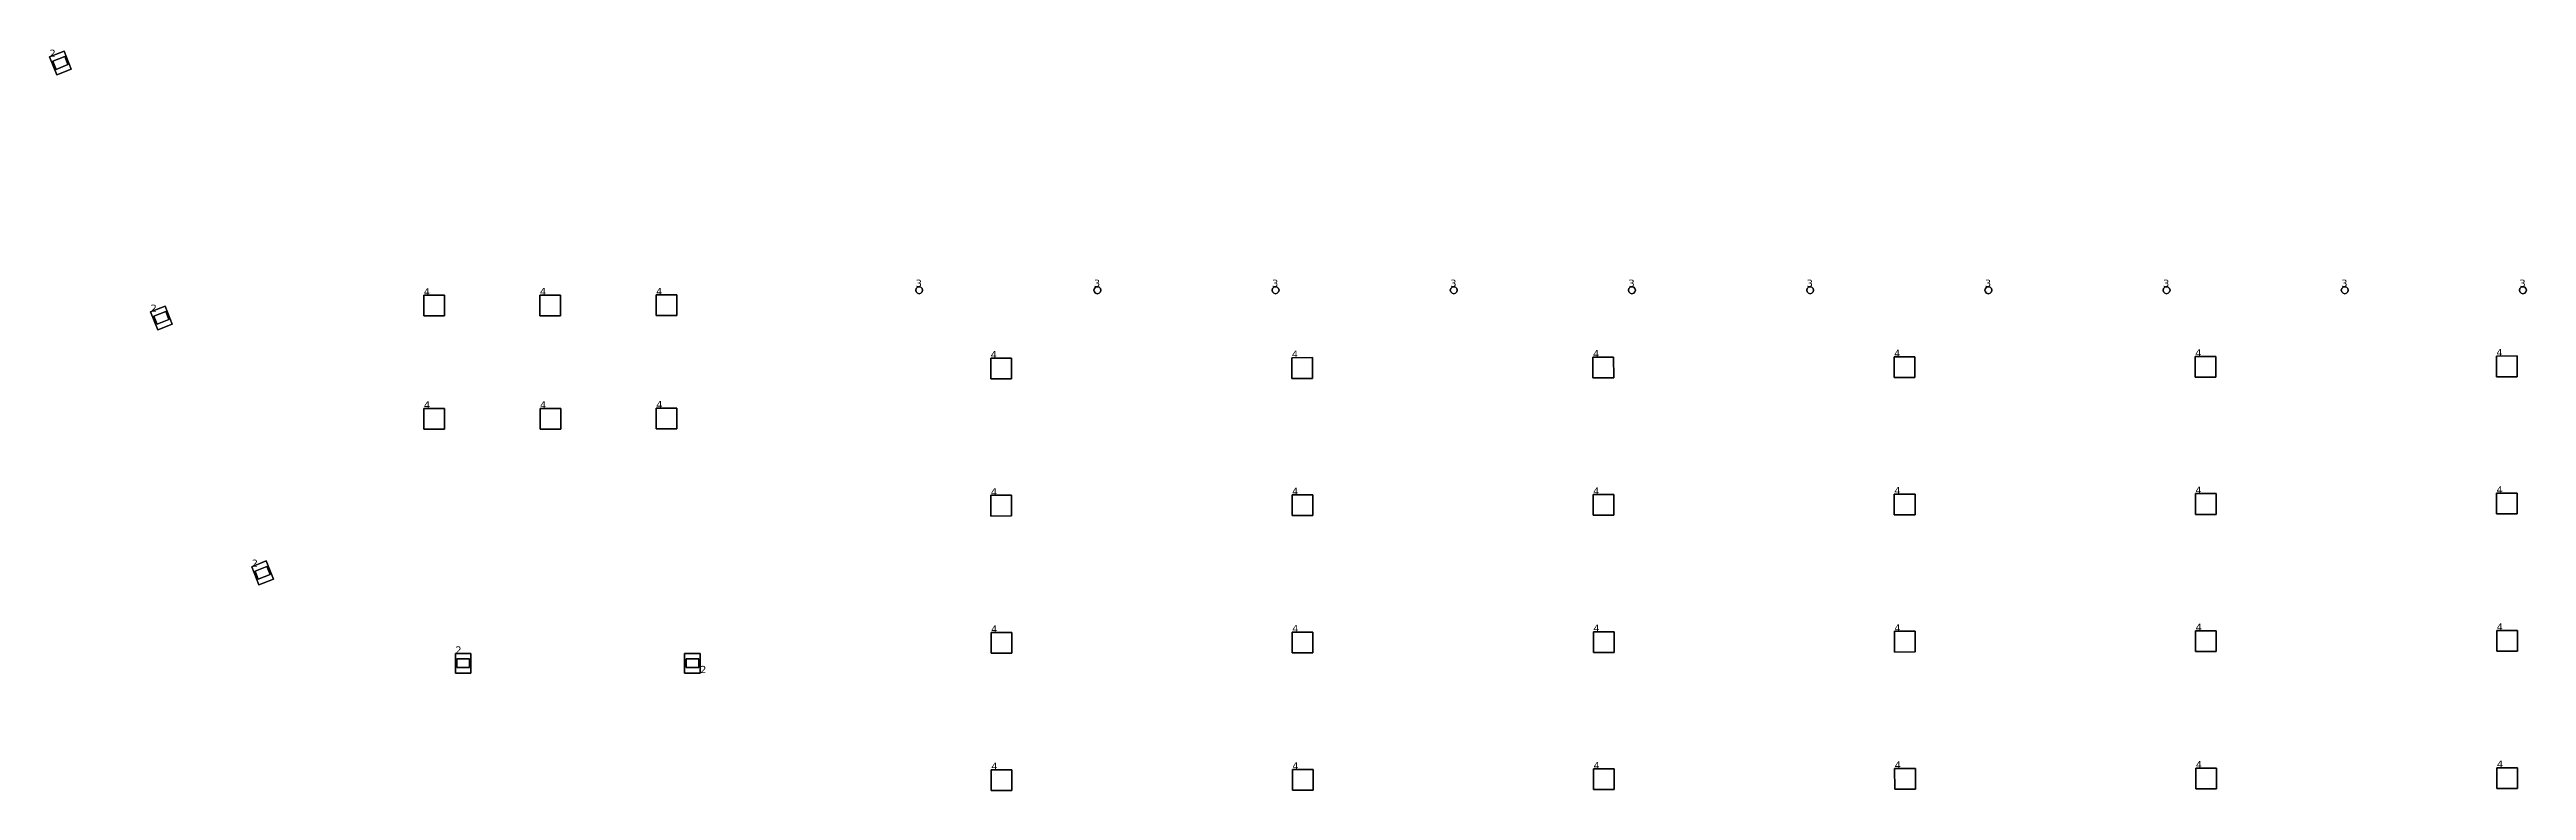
# Model space of a CAD drawing. Header units: inches. Extents: x -3 to 1235, y -1 to 963.
# Drawn here: x 137.9 to 200.7, y 182.4 to 201.2 of the extents above; entities that cross this region are included whole.
import ezdxf

# ---------------------------------------------------------------- set-up
doc = ezdxf.new("R2010")
doc.units = ezdxf.units.IN
doc.header["$MEASUREMENT"] = 0
doc.layers.add('DLX_TERR_LUM', color=7, linetype='Continuous', true_color=0x000000)
doc.layers.add('DLX_TERR_LUMKEY_IDX', color=7, linetype='Continuous', true_color=0x7f7f7f)
doc.styles.add('TableTextStyle', font='')
doc.styles.get('TableTextStyle').set_extended_font_data('VERDANA.TTF')

msp = doc.modelspace()

# ---------------------------------------------------------------- texts
at = {"layer": 'DLX_TERR_LUMKEY_IDX', "style": 'TableTextStyle'}
for s, p in [('2', (137.904, 200.984)), ('4', (147.393, 194.934)), ('4', (150.339, 194.938)), ('4', (153.285, 194.942)), ('3', (159.869, 195.151)), ('3', (164.388, 195.151)), ('3', (168.907, 195.151)), ('3', (173.426, 195.151)), ('3', (177.945, 195.151)), ('3', (182.464, 195.151)), ('3', (186.983, 195.151)), ('3', (191.502, 195.151)), ('3', (196.021, 195.151)), ('3', (200.54, 195.151)), ('2', (140.468, 194.517)), ('4', (161.771, 193.341)), ('4', (169.408, 193.351)), ('4', (177.044, 193.362)), ('4', (184.681, 193.372)), ('4', (192.317, 193.382)), ('4', (199.954, 193.393)), ('4', (147.397, 192.062)), ('4', (150.343, 192.066)), ('4', (153.289, 192.07)), ('4', (161.776, 189.86)), ('4', (169.413, 189.87)), ('4', (177.049, 189.881)), ('4', (184.686, 189.891)), ('4', (192.322, 189.902)), ('4', (199.958, 189.912)), ('2', (143.032, 188.049)), ('4', (161.781, 186.379)), ('4', (169.417, 186.39)), ('4', (177.054, 186.4)), ('4', (184.69, 186.41)), ('4', (192.327, 186.421)), ('4', (199.963, 186.431)), ('2', (148.196, 185.847)), ('2', (154.404, 185.353)), ('4', (161.786, 182.898)), ('4', (169.422, 182.909)), ('4', (177.058, 182.919)), ('4', (184.695, 182.929)), ('4', (192.331, 182.94)), ('4', (199.968, 182.95))]:
    msp.add_text(s, height=0.18, dxfattribs=at).set_placement(p)

# ---------------------------------------------------------------- linework, layer by layer
at = {"layer": 'DLX_TERR_LUM'}
for points in [[(137.904, 200.984, 0), (138.271, 201.13, 0)], [(138.271, 201.13, 0), (137.904, 200.984, 0)], [(138.271, 201.13, 0), (137.904, 200.984, 0)], [(137.904, 200.984, 0), (138.271, 201.13, 0)], [(138.271, 201.13, 0), (138.271, 201.13, 0)], [(138.271, 201.13, 0), (138.453, 200.671, 0)], [(138.453, 200.671, 0), (138.271, 201.13, 0)], [(138.271, 201.13, 0), (138.271, 201.13, 0)], [(138.453, 200.671, 0), (138.271, 201.13, 0)], [(138.271, 201.13, 0), (138.453, 200.671, 0)], [(138.086, 200.525, 0), (137.904, 200.984, 0)], [(137.904, 200.984, 0), (137.904, 200.984, 0)], [(137.904, 200.984, 0), (138.086, 200.525, 0)], [(137.904, 200.984, 0), (137.904, 200.984, 0)], [(137.904, 200.984, 0), (138.086, 200.525, 0)], [(138.086, 200.525, 0), (137.904, 200.984, 0)], [(138.288, 200.99, 0), (137.988, 200.871, 0)], [(137.988, 200.871, 0), (138.288, 200.99, 0)], [(137.988, 200.871, 0), (138.069, 200.665, 0)], [(138.069, 200.665, 0), (137.988, 200.871, 0)], [(138.069, 200.665, 0), (138.37, 200.784, 0)], [(138.37, 200.784, 0), (138.069, 200.665, 0)], [(138.453, 200.671, 0), (138.086, 200.525, 0)], [(138.086, 200.525, 0), (138.453, 200.671, 0)], [(138.086, 200.525, 0), (138.453, 200.671, 0)], [(138.453, 200.671, 0), (138.086, 200.525, 0)], [(138.086, 200.525, 0), (138.086, 200.525, 0)], [(138.086, 200.525, 0), (138.086, 200.525, 0)], [(138.37, 200.784, 0), (138.288, 200.99, 0)], [(138.288, 200.99, 0), (138.37, 200.784, 0)], [(138.453, 200.671, 0), (138.453, 200.671, 0)], [(138.453, 200.671, 0), (138.453, 200.671, 0)], [(147.393, 194.934, 0), (147.918, 194.935, 0)], [(147.918, 194.935, 0), (147.393, 194.934, 0)], [(147.918, 194.935, 0), (147.393, 194.934, 0)], [(147.393, 194.934, 0), (147.918, 194.935, 0)], [(147.394, 194.409, 0), (147.393, 194.934, 0)], [(147.393, 194.934, 0), (147.393, 194.934, 0)], [(147.393, 194.934, 0), (147.394, 194.409, 0)], [(147.393, 194.934, 0), (147.393, 194.934, 0)], [(147.393, 194.934, 0), (147.394, 194.409, 0)], [(147.394, 194.409, 0), (147.393, 194.934, 0)], [(147.918, 194.935, 0), (147.918, 194.935, 0)], [(147.918, 194.935, 0), (147.919, 194.41, 0)], [(147.919, 194.41, 0), (147.918, 194.935, 0)], [(147.918, 194.935, 0), (147.918, 194.935, 0)], [(147.919, 194.41, 0), (147.918, 194.935, 0)], [(147.918, 194.935, 0), (147.919, 194.41, 0)], [(150.339, 194.938, 0), (150.864, 194.939, 0)], [(150.864, 194.939, 0), (150.339, 194.938, 0)], [(150.864, 194.939, 0), (150.339, 194.938, 0)], [(150.339, 194.938, 0), (150.864, 194.939, 0)], [(150.34, 194.413, 0), (150.339, 194.938, 0)], [(150.339, 194.938, 0), (150.339, 194.938, 0)], [(150.339, 194.938, 0), (150.34, 194.413, 0)], [(150.339, 194.938, 0), (150.339, 194.938, 0)], [(150.339, 194.938, 0), (150.34, 194.413, 0)], [(150.34, 194.413, 0), (150.339, 194.938, 0)], [(150.864, 194.939, 0), (150.864, 194.939, 0)], [(150.864, 194.939, 0), (150.865, 194.414, 0)], [(150.865, 194.414, 0), (150.864, 194.939, 0)], [(150.864, 194.939, 0), (150.864, 194.939, 0)], [(150.865, 194.414, 0), (150.864, 194.939, 0)], [(150.864, 194.939, 0), (150.865, 194.414, 0)], [(153.285, 194.942, 0), (153.81, 194.943, 0)], [(153.81, 194.943, 0), (153.285, 194.942, 0)], [(153.81, 194.943, 0), (153.285, 194.942, 0)], [(153.285, 194.942, 0), (153.81, 194.943, 0)], [(153.285, 194.417, 0), (153.285, 194.942, 0)], [(153.285, 194.942, 0), (153.285, 194.942, 0)], [(153.285, 194.942, 0), (153.285, 194.417, 0)], [(153.285, 194.942, 0), (153.285, 194.942, 0)], [(153.285, 194.942, 0), (153.285, 194.417, 0)], [(153.285, 194.417, 0), (153.285, 194.942, 0)], [(153.81, 194.943, 0), (153.81, 194.943, 0)], [(153.81, 194.943, 0), (153.81, 194.418, 0)], [(153.81, 194.418, 0), (153.81, 194.943, 0)], [(153.81, 194.943, 0), (153.81, 194.943, 0)], [(153.81, 194.418, 0), (153.81, 194.943, 0)], [(153.81, 194.943, 0), (153.81, 194.418, 0)], [(159.869, 195.062, 0), (159.881, 195.107, 0)], [(159.881, 195.107, 0), (159.869, 195.062, 0)], [(159.881, 195.107, 0), (159.869, 195.062, 0)], [(159.869, 195.062, 0), (159.881, 195.107, 0)], [(159.881, 195.018, 0), (159.869, 195.062, 0)], [(159.869, 195.062, 0), (159.869, 195.062, 0)], [(159.869, 195.062, 0), (159.881, 195.018, 0)], [(159.869, 195.062, 0), (159.869, 195.062, 0)], [(159.869, 195.062, 0), (159.881, 195.018, 0)], [(159.881, 195.018, 0), (159.869, 195.062, 0)], [(159.881, 195.107, 0), (159.914, 195.139, 0)], [(159.914, 195.139, 0), (159.881, 195.107, 0)], [(159.914, 195.139, 0), (159.881, 195.107, 0)], [(159.881, 195.107, 0), (159.914, 195.139, 0)], [(159.881, 195.107, 0), (159.881, 195.107, 0)], [(159.881, 195.107, 0), (159.881, 195.107, 0)], [(159.881, 195.018, 0), (159.881, 195.018, 0)], [(159.914, 194.986, 0), (159.881, 195.018, 0)], [(159.881, 195.018, 0), (159.881, 195.018, 0)], [(159.881, 195.018, 0), (159.914, 194.986, 0)], [(159.881, 195.018, 0), (159.914, 194.986, 0)], [(159.914, 194.986, 0), (159.881, 195.018, 0)], [(159.914, 195.139, 0), (159.958, 195.151, 0)], [(159.958, 195.151, 0), (159.914, 195.139, 0)], [(159.958, 195.151, 0), (159.914, 195.139, 0)], [(159.914, 195.139, 0), (159.958, 195.151, 0)], [(159.914, 195.139, 0), (159.914, 195.139, 0)], [(159.914, 195.139, 0), (159.914, 195.139, 0)], [(159.958, 194.974, 0), (159.914, 194.986, 0)], [(159.914, 194.986, 0), (159.914, 194.986, 0)], [(159.914, 194.986, 0), (159.958, 194.974, 0)], [(159.914, 194.986, 0), (159.914, 194.986, 0)], [(159.914, 194.986, 0), (159.958, 194.974, 0)], [(159.958, 194.974, 0), (159.914, 194.986, 0)], [(159.958, 195.151, 0), (159.958, 195.151, 0)], [(159.958, 195.151, 0), (160.002, 195.139, 0)], [(160.002, 195.139, 0), (159.958, 195.151, 0)], [(159.958, 195.151, 0), (159.958, 195.151, 0)], [(160.002, 195.139, 0), (159.958, 195.151, 0)], [(159.958, 195.151, 0), (160.002, 195.139, 0)], [(160.002, 194.986, 0), (159.958, 194.974, 0)], [(159.958, 194.974, 0), (160.002, 194.986, 0)], [(159.958, 194.974, 0), (160.002, 194.986, 0)], [(160.002, 194.986, 0), (159.958, 194.974, 0)], [(159.958, 194.974, 0), (159.958, 194.974, 0)], [(159.958, 194.974, 0), (159.958, 194.974, 0)], [(160.002, 195.139, 0), (160.002, 195.139, 0)], [(160.002, 195.139, 0), (160.034, 195.107, 0)], [(160.034, 195.107, 0), (160.002, 195.139, 0)], [(160.002, 195.139, 0), (160.002, 195.139, 0)], [(160.034, 195.107, 0), (160.002, 195.139, 0)], [(160.002, 195.139, 0), (160.034, 195.107, 0)], [(160.034, 195.018, 0), (160.002, 194.986, 0)], [(160.002, 194.986, 0), (160.034, 195.018, 0)], [(160.002, 194.986, 0), (160.034, 195.018, 0)], [(160.034, 195.018, 0), (160.002, 194.986, 0)], [(160.002, 194.986, 0), (160.002, 194.986, 0)], [(160.002, 194.986, 0), (160.002, 194.986, 0)], [(160.034, 195.107, 0), (160.034, 195.107, 0)], [(160.034, 195.107, 0), (160.046, 195.062, 0)], [(160.046, 195.062, 0), (160.034, 195.107, 0)], [(160.034, 195.107, 0), (160.034, 195.107, 0)], [(160.046, 195.062, 0), (160.034, 195.107, 0)], [(160.034, 195.107, 0), (160.046, 195.062, 0)], [(160.046, 195.062, 0), (160.034, 195.018, 0)], [(160.034, 195.018, 0), (160.046, 195.062, 0)], [(160.034, 195.018, 0), (160.046, 195.062, 0)], [(160.046, 195.062, 0), (160.034, 195.018, 0)], [(160.034, 195.018, 0), (160.034, 195.018, 0)], [(160.034, 195.018, 0), (160.034, 195.018, 0)], [(160.046, 195.062, 0), (160.046, 195.062, 0)], [(160.046, 195.062, 0), (160.046, 195.062, 0)], [(164.388, 195.062, 0), (164.4, 195.107, 0)], [(164.4, 195.107, 0), (164.388, 195.062, 0)], [(164.4, 195.107, 0), (164.388, 195.062, 0)], [(164.388, 195.062, 0), (164.4, 195.107, 0)], [(164.4, 195.018, 0), (164.388, 195.062, 0)], [(164.388, 195.062, 0), (164.388, 195.062, 0)], [(164.388, 195.062, 0), (164.4, 195.018, 0)], [(164.388, 195.062, 0), (164.388, 195.062, 0)], [(164.388, 195.062, 0), (164.4, 195.018, 0)], [(164.4, 195.018, 0), (164.388, 195.062, 0)], [(164.4, 195.107, 0), (164.433, 195.139, 0)], [(164.433, 195.139, 0), (164.4, 195.107, 0)], [(164.433, 195.139, 0), (164.4, 195.107, 0)], [(164.4, 195.107, 0), (164.433, 195.139, 0)], [(164.4, 195.107, 0), (164.4, 195.107, 0)], [(164.4, 195.107, 0), (164.4, 195.107, 0)], [(164.4, 195.018, 0), (164.4, 195.018, 0)], [(164.433, 194.986, 0), (164.4, 195.018, 0)], [(164.4, 195.018, 0), (164.4, 195.018, 0)], [(164.4, 195.018, 0), (164.433, 194.986, 0)], [(164.4, 195.018, 0), (164.433, 194.986, 0)], [(164.433, 194.986, 0), (164.4, 195.018, 0)], [(164.433, 195.139, 0), (164.477, 195.151, 0)], [(164.477, 195.151, 0), (164.433, 195.139, 0)], [(164.477, 195.151, 0), (164.433, 195.139, 0)], [(164.433, 195.139, 0), (164.477, 195.151, 0)], [(164.433, 195.139, 0), (164.433, 195.139, 0)], [(164.433, 195.139, 0), (164.433, 195.139, 0)], [(164.477, 194.974, 0), (164.433, 194.986, 0)], [(164.433, 194.986, 0), (164.433, 194.986, 0)], [(164.433, 194.986, 0), (164.477, 194.974, 0)], [(164.433, 194.986, 0), (164.433, 194.986, 0)], [(164.433, 194.986, 0), (164.477, 194.974, 0)], [(164.477, 194.974, 0), (164.433, 194.986, 0)], [(164.477, 195.151, 0), (164.477, 195.151, 0)], [(164.477, 195.151, 0), (164.521, 195.139, 0)], [(164.521, 195.139, 0), (164.477, 195.151, 0)], [(164.477, 195.151, 0), (164.477, 195.151, 0)], [(164.521, 195.139, 0), (164.477, 195.151, 0)], [(164.477, 195.151, 0), (164.521, 195.139, 0)], [(164.521, 194.986, 0), (164.477, 194.974, 0)], [(164.477, 194.974, 0), (164.521, 194.986, 0)], [(164.477, 194.974, 0), (164.521, 194.986, 0)], [(164.521, 194.986, 0), (164.477, 194.974, 0)], [(164.477, 194.974, 0), (164.477, 194.974, 0)], [(164.477, 194.974, 0), (164.477, 194.974, 0)], [(164.521, 195.139, 0), (164.521, 195.139, 0)], [(164.521, 195.139, 0), (164.553, 195.107, 0)], [(164.553, 195.107, 0), (164.521, 195.139, 0)], [(164.521, 195.139, 0), (164.521, 195.139, 0)], [(164.553, 195.107, 0), (164.521, 195.139, 0)], [(164.521, 195.139, 0), (164.553, 195.107, 0)], [(164.553, 195.018, 0), (164.521, 194.986, 0)], [(164.521, 194.986, 0), (164.553, 195.018, 0)], [(164.521, 194.986, 0), (164.553, 195.018, 0)], [(164.553, 195.018, 0), (164.521, 194.986, 0)], [(164.521, 194.986, 0), (164.521, 194.986, 0)], [(164.521, 194.986, 0), (164.521, 194.986, 0)], [(164.553, 195.107, 0), (164.553, 195.107, 0)], [(164.553, 195.107, 0), (164.565, 195.062, 0)], [(164.565, 195.062, 0), (164.553, 195.107, 0)], [(164.553, 195.107, 0), (164.553, 195.107, 0)], [(164.565, 195.062, 0), (164.553, 195.107, 0)], [(164.553, 195.107, 0), (164.565, 195.062, 0)], [(164.565, 195.062, 0), (164.553, 195.018, 0)], [(164.553, 195.018, 0), (164.565, 195.062, 0)], [(164.553, 195.018, 0), (164.565, 195.062, 0)], [(164.565, 195.062, 0), (164.553, 195.018, 0)], [(164.553, 195.018, 0), (164.553, 195.018, 0)], [(164.553, 195.018, 0), (164.553, 195.018, 0)], [(164.565, 195.062, 0), (164.565, 195.062, 0)], [(164.565, 195.062, 0), (164.565, 195.062, 0)], [(168.907, 195.062, 0), (168.919, 195.107, 0)], [(168.919, 195.107, 0), (168.907, 195.062, 0)], [(168.919, 195.107, 0), (168.907, 195.062, 0)], [(168.907, 195.062, 0), (168.919, 195.107, 0)], [(168.919, 195.018, 0), (168.907, 195.062, 0)], [(168.907, 195.062, 0), (168.907, 195.062, 0)], [(168.907, 195.062, 0), (168.919, 195.018, 0)], [(168.907, 195.062, 0), (168.907, 195.062, 0)], [(168.907, 195.062, 0), (168.919, 195.018, 0)], [(168.919, 195.018, 0), (168.907, 195.062, 0)], [(168.919, 195.107, 0), (168.952, 195.139, 0)], [(168.952, 195.139, 0), (168.919, 195.107, 0)], [(168.952, 195.139, 0), (168.919, 195.107, 0)], [(168.919, 195.107, 0), (168.952, 195.139, 0)], [(168.919, 195.107, 0), (168.919, 195.107, 0)], [(168.919, 195.107, 0), (168.919, 195.107, 0)], [(168.919, 195.018, 0), (168.919, 195.018, 0)], [(168.952, 194.986, 0), (168.919, 195.018, 0)], [(168.919, 195.018, 0), (168.919, 195.018, 0)], [(168.919, 195.018, 0), (168.952, 194.986, 0)], [(168.919, 195.018, 0), (168.952, 194.986, 0)], [(168.952, 194.986, 0), (168.919, 195.018, 0)], [(168.952, 195.139, 0), (168.996, 195.151, 0)], [(168.996, 195.151, 0), (168.952, 195.139, 0)], [(168.996, 195.151, 0), (168.952, 195.139, 0)], [(168.952, 195.139, 0), (168.996, 195.151, 0)], [(168.952, 195.139, 0), (168.952, 195.139, 0)], [(168.952, 195.139, 0), (168.952, 195.139, 0)], [(168.996, 194.974, 0), (168.952, 194.986, 0)], [(168.952, 194.986, 0), (168.952, 194.986, 0)], [(168.952, 194.986, 0), (168.996, 194.974, 0)], [(168.952, 194.986, 0), (168.952, 194.986, 0)], [(168.952, 194.986, 0), (168.996, 194.974, 0)], [(168.996, 194.974, 0), (168.952, 194.986, 0)], [(168.996, 195.151, 0), (168.996, 195.151, 0)], [(168.996, 195.151, 0), (169.04, 195.139, 0)], [(169.04, 195.139, 0), (168.996, 195.151, 0)], [(168.996, 195.151, 0), (168.996, 195.151, 0)], [(169.04, 195.139, 0), (168.996, 195.151, 0)], [(168.996, 195.151, 0), (169.04, 195.139, 0)], [(169.04, 194.986, 0), (168.996, 194.974, 0)], [(168.996, 194.974, 0), (169.04, 194.986, 0)], [(168.996, 194.974, 0), (169.04, 194.986, 0)], [(169.04, 194.986, 0), (168.996, 194.974, 0)], [(168.996, 194.974, 0), (168.996, 194.974, 0)], [(168.996, 194.974, 0), (168.996, 194.974, 0)], [(169.04, 195.139, 0), (169.04, 195.139, 0)], [(169.04, 195.139, 0), (169.072, 195.107, 0)], [(169.072, 195.107, 0), (169.04, 195.139, 0)], [(169.04, 195.139, 0), (169.04, 195.139, 0)], [(169.072, 195.107, 0), (169.04, 195.139, 0)], [(169.04, 195.139, 0), (169.072, 195.107, 0)], [(169.072, 195.018, 0), (169.04, 194.986, 0)], [(169.04, 194.986, 0), (169.072, 195.018, 0)], [(169.04, 194.986, 0), (169.072, 195.018, 0)], [(169.072, 195.018, 0), (169.04, 194.986, 0)], [(169.04, 194.986, 0), (169.04, 194.986, 0)], [(169.04, 194.986, 0), (169.04, 194.986, 0)], [(169.072, 195.107, 0), (169.072, 195.107, 0)], [(169.072, 195.107, 0), (169.084, 195.062, 0)], [(169.084, 195.062, 0), (169.072, 195.107, 0)], [(169.072, 195.107, 0), (169.072, 195.107, 0)], [(169.084, 195.062, 0), (169.072, 195.107, 0)], [(169.072, 195.107, 0), (169.084, 195.062, 0)], [(169.084, 195.062, 0), (169.072, 195.018, 0)], [(169.072, 195.018, 0), (169.084, 195.062, 0)], [(169.072, 195.018, 0), (169.084, 195.062, 0)], [(169.084, 195.062, 0), (169.072, 195.018, 0)], [(169.072, 195.018, 0), (169.072, 195.018, 0)], [(169.072, 195.018, 0), (169.072, 195.018, 0)], [(169.084, 195.062, 0), (169.084, 195.062, 0)], [(169.084, 195.062, 0), (169.084, 195.062, 0)], [(173.426, 195.062, 0), (173.438, 195.107, 0)], [(173.438, 195.107, 0), (173.426, 195.062, 0)], [(173.438, 195.107, 0), (173.426, 195.062, 0)], [(173.426, 195.062, 0), (173.438, 195.107, 0)], [(173.438, 195.018, 0), (173.426, 195.062, 0)], [(173.426, 195.062, 0), (173.426, 195.062, 0)], [(173.426, 195.062, 0), (173.438, 195.018, 0)], [(173.426, 195.062, 0), (173.426, 195.062, 0)], [(173.426, 195.062, 0), (173.438, 195.018, 0)], [(173.438, 195.018, 0), (173.426, 195.062, 0)], [(173.438, 195.107, 0), (173.471, 195.139, 0)], [(173.471, 195.139, 0), (173.438, 195.107, 0)], [(173.471, 195.139, 0), (173.438, 195.107, 0)], [(173.438, 195.107, 0), (173.471, 195.139, 0)], [(173.438, 195.107, 0), (173.438, 195.107, 0)], [(173.438, 195.107, 0), (173.438, 195.107, 0)], [(173.438, 195.018, 0), (173.438, 195.018, 0)], [(173.471, 194.986, 0), (173.438, 195.018, 0)], [(173.438, 195.018, 0), (173.438, 195.018, 0)], [(173.438, 195.018, 0), (173.471, 194.986, 0)], [(173.438, 195.018, 0), (173.471, 194.986, 0)], [(173.471, 194.986, 0), (173.438, 195.018, 0)], [(173.471, 195.139, 0), (173.515, 195.151, 0)], [(173.515, 195.151, 0), (173.471, 195.139, 0)], [(173.515, 195.151, 0), (173.471, 195.139, 0)], [(173.471, 195.139, 0), (173.515, 195.151, 0)], [(173.471, 195.139, 0), (173.471, 195.139, 0)], [(173.471, 195.139, 0), (173.471, 195.139, 0)], [(173.515, 194.974, 0), (173.471, 194.986, 0)], [(173.471, 194.986, 0), (173.471, 194.986, 0)], [(173.471, 194.986, 0), (173.515, 194.974, 0)], [(173.471, 194.986, 0), (173.471, 194.986, 0)], [(173.471, 194.986, 0), (173.515, 194.974, 0)], [(173.515, 194.974, 0), (173.471, 194.986, 0)], [(173.515, 195.151, 0), (173.515, 195.151, 0)], [(173.515, 195.151, 0), (173.559, 195.139, 0)], [(173.559, 195.139, 0), (173.515, 195.151, 0)], [(173.515, 195.151, 0), (173.515, 195.151, 0)], [(173.559, 195.139, 0), (173.515, 195.151, 0)], [(173.515, 195.151, 0), (173.559, 195.139, 0)], [(173.559, 194.986, 0), (173.515, 194.974, 0)], [(173.515, 194.974, 0), (173.559, 194.986, 0)], [(173.515, 194.974, 0), (173.559, 194.986, 0)], [(173.559, 194.986, 0), (173.515, 194.974, 0)], [(173.515, 194.974, 0), (173.515, 194.974, 0)], [(173.515, 194.974, 0), (173.515, 194.974, 0)], [(173.559, 195.139, 0), (173.559, 195.139, 0)], [(173.559, 195.139, 0), (173.591, 195.107, 0)], [(173.591, 195.107, 0), (173.559, 195.139, 0)], [(173.559, 195.139, 0), (173.559, 195.139, 0)], [(173.591, 195.107, 0), (173.559, 195.139, 0)], [(173.559, 195.139, 0), (173.591, 195.107, 0)], [(173.591, 195.018, 0), (173.559, 194.986, 0)], [(173.559, 194.986, 0), (173.591, 195.018, 0)], [(173.559, 194.986, 0), (173.591, 195.018, 0)], [(173.591, 195.018, 0), (173.559, 194.986, 0)], [(173.559, 194.986, 0), (173.559, 194.986, 0)], [(173.559, 194.986, 0), (173.559, 194.986, 0)], [(173.591, 195.107, 0), (173.591, 195.107, 0)], [(173.591, 195.107, 0), (173.603, 195.062, 0)], [(173.603, 195.062, 0), (173.591, 195.107, 0)], [(173.591, 195.107, 0), (173.591, 195.107, 0)], [(173.603, 195.062, 0), (173.591, 195.107, 0)], [(173.591, 195.107, 0), (173.603, 195.062, 0)], [(173.603, 195.062, 0), (173.591, 195.018, 0)], [(173.591, 195.018, 0), (173.603, 195.062, 0)], [(173.591, 195.018, 0), (173.603, 195.062, 0)], [(173.603, 195.062, 0), (173.591, 195.018, 0)], [(173.591, 195.018, 0), (173.591, 195.018, 0)], [(173.591, 195.018, 0), (173.591, 195.018, 0)], [(173.603, 195.062, 0), (173.603, 195.062, 0)], [(173.603, 195.062, 0), (173.603, 195.062, 0)], [(177.945, 195.062, 0), (177.957, 195.107, 0)], [(177.957, 195.107, 0), (177.945, 195.062, 0)], [(177.957, 195.107, 0), (177.945, 195.062, 0)], [(177.945, 195.062, 0), (177.957, 195.107, 0)], [(177.957, 195.018, 0), (177.945, 195.062, 0)], [(177.945, 195.062, 0), (177.945, 195.062, 0)], [(177.945, 195.062, 0), (177.957, 195.018, 0)], [(177.945, 195.062, 0), (177.945, 195.062, 0)], [(177.945, 195.062, 0), (177.957, 195.018, 0)], [(177.957, 195.018, 0), (177.945, 195.062, 0)], [(177.957, 195.107, 0), (177.99, 195.139, 0)], [(177.99, 195.139, 0), (177.957, 195.107, 0)], [(177.99, 195.139, 0), (177.957, 195.107, 0)], [(177.957, 195.107, 0), (177.99, 195.139, 0)], [(177.957, 195.107, 0), (177.957, 195.107, 0)], [(177.957, 195.107, 0), (177.957, 195.107, 0)], [(177.957, 195.018, 0), (177.957, 195.018, 0)], [(177.99, 194.986, 0), (177.957, 195.018, 0)], [(177.957, 195.018, 0), (177.957, 195.018, 0)], [(177.957, 195.018, 0), (177.99, 194.986, 0)], [(177.957, 195.018, 0), (177.99, 194.986, 0)], [(177.99, 194.986, 0), (177.957, 195.018, 0)], [(177.99, 195.139, 0), (178.034, 195.151, 0)], [(178.034, 195.151, 0), (177.99, 195.139, 0)], [(178.034, 195.151, 0), (177.99, 195.139, 0)], [(177.99, 195.139, 0), (178.034, 195.151, 0)], [(177.99, 195.139, 0), (177.99, 195.139, 0)], [(177.99, 195.139, 0), (177.99, 195.139, 0)], [(178.034, 194.974, 0), (177.99, 194.986, 0)], [(177.99, 194.986, 0), (177.99, 194.986, 0)], [(177.99, 194.986, 0), (178.034, 194.974, 0)], [(177.99, 194.986, 0), (177.99, 194.986, 0)], [(177.99, 194.986, 0), (178.034, 194.974, 0)], [(178.034, 194.974, 0), (177.99, 194.986, 0)], [(178.034, 195.151, 0), (178.034, 195.151, 0)], [(178.034, 195.151, 0), (178.078, 195.139, 0)], [(178.078, 195.139, 0), (178.034, 195.151, 0)], [(178.034, 195.151, 0), (178.034, 195.151, 0)], [(178.078, 195.139, 0), (178.034, 195.151, 0)], [(178.034, 195.151, 0), (178.078, 195.139, 0)], [(178.078, 194.986, 0), (178.034, 194.974, 0)], [(178.034, 194.974, 0), (178.078, 194.986, 0)], [(178.034, 194.974, 0), (178.078, 194.986, 0)], [(178.078, 194.986, 0), (178.034, 194.974, 0)], [(178.034, 194.974, 0), (178.034, 194.974, 0)], [(178.034, 194.974, 0), (178.034, 194.974, 0)], [(178.078, 195.139, 0), (178.078, 195.139, 0)], [(178.078, 195.139, 0), (178.11, 195.107, 0)], [(178.11, 195.107, 0), (178.078, 195.139, 0)], [(178.078, 195.139, 0), (178.078, 195.139, 0)], [(178.11, 195.107, 0), (178.078, 195.139, 0)], [(178.078, 195.139, 0), (178.11, 195.107, 0)], [(178.11, 195.018, 0), (178.078, 194.986, 0)], [(178.078, 194.986, 0), (178.11, 195.018, 0)], [(178.078, 194.986, 0), (178.11, 195.018, 0)], [(178.11, 195.018, 0), (178.078, 194.986, 0)], [(178.078, 194.986, 0), (178.078, 194.986, 0)], [(178.078, 194.986, 0), (178.078, 194.986, 0)], [(178.11, 195.107, 0), (178.11, 195.107, 0)], [(178.11, 195.107, 0), (178.122, 195.062, 0)], [(178.122, 195.062, 0), (178.11, 195.107, 0)], [(178.11, 195.107, 0), (178.11, 195.107, 0)], [(178.122, 195.062, 0), (178.11, 195.107, 0)], [(178.11, 195.107, 0), (178.122, 195.062, 0)], [(178.122, 195.062, 0), (178.11, 195.018, 0)], [(178.11, 195.018, 0), (178.122, 195.062, 0)], [(178.11, 195.018, 0), (178.122, 195.062, 0)], [(178.122, 195.062, 0), (178.11, 195.018, 0)], [(178.11, 195.018, 0), (178.11, 195.018, 0)], [(178.11, 195.018, 0), (178.11, 195.018, 0)], [(178.122, 195.062, 0), (178.122, 195.062, 0)], [(178.122, 195.062, 0), (178.122, 195.062, 0)], [(182.464, 195.062, 0), (182.476, 195.107, 0)], [(182.476, 195.107, 0), (182.464, 195.062, 0)], [(182.476, 195.107, 0), (182.464, 195.062, 0)], [(182.464, 195.062, 0), (182.476, 195.107, 0)], [(182.476, 195.018, 0), (182.464, 195.062, 0)], [(182.464, 195.062, 0), (182.464, 195.062, 0)], [(182.464, 195.062, 0), (182.476, 195.018, 0)], [(182.464, 195.062, 0), (182.464, 195.062, 0)], [(182.464, 195.062, 0), (182.476, 195.018, 0)], [(182.476, 195.018, 0), (182.464, 195.062, 0)], [(182.476, 195.107, 0), (182.509, 195.139, 0)], [(182.509, 195.139, 0), (182.476, 195.107, 0)], [(182.509, 195.139, 0), (182.476, 195.107, 0)], [(182.476, 195.107, 0), (182.509, 195.139, 0)], [(182.476, 195.107, 0), (182.476, 195.107, 0)], [(182.476, 195.107, 0), (182.476, 195.107, 0)], [(182.476, 195.018, 0), (182.476, 195.018, 0)], [(182.509, 194.986, 0), (182.476, 195.018, 0)], [(182.476, 195.018, 0), (182.476, 195.018, 0)], [(182.476, 195.018, 0), (182.509, 194.986, 0)], [(182.476, 195.018, 0), (182.509, 194.986, 0)], [(182.509, 194.986, 0), (182.476, 195.018, 0)], [(182.509, 195.139, 0), (182.553, 195.151, 0)], [(182.553, 195.151, 0), (182.509, 195.139, 0)], [(182.553, 195.151, 0), (182.509, 195.139, 0)], [(182.509, 195.139, 0), (182.553, 195.151, 0)], [(182.509, 195.139, 0), (182.509, 195.139, 0)], [(182.509, 195.139, 0), (182.509, 195.139, 0)], [(182.553, 194.974, 0), (182.509, 194.986, 0)], [(182.509, 194.986, 0), (182.509, 194.986, 0)], [(182.509, 194.986, 0), (182.553, 194.974, 0)], [(182.509, 194.986, 0), (182.509, 194.986, 0)], [(182.509, 194.986, 0), (182.553, 194.974, 0)], [(182.553, 194.974, 0), (182.509, 194.986, 0)], [(182.553, 195.151, 0), (182.553, 195.151, 0)], [(182.553, 195.151, 0), (182.597, 195.139, 0)], [(182.597, 195.139, 0), (182.553, 195.151, 0)], [(182.553, 195.151, 0), (182.553, 195.151, 0)], [(182.597, 195.139, 0), (182.553, 195.151, 0)], [(182.553, 195.151, 0), (182.597, 195.139, 0)], [(182.597, 194.986, 0), (182.553, 194.974, 0)], [(182.553, 194.974, 0), (182.597, 194.986, 0)], [(182.553, 194.974, 0), (182.597, 194.986, 0)], [(182.597, 194.986, 0), (182.553, 194.974, 0)], [(182.553, 194.974, 0), (182.553, 194.974, 0)], [(182.553, 194.974, 0), (182.553, 194.974, 0)], [(182.597, 195.139, 0), (182.597, 195.139, 0)], [(182.597, 195.139, 0), (182.629, 195.107, 0)], [(182.629, 195.107, 0), (182.597, 195.139, 0)], [(182.597, 195.139, 0), (182.597, 195.139, 0)], [(182.629, 195.107, 0), (182.597, 195.139, 0)], [(182.597, 195.139, 0), (182.629, 195.107, 0)], [(182.629, 195.018, 0), (182.597, 194.986, 0)], [(182.597, 194.986, 0), (182.629, 195.018, 0)], [(182.597, 194.986, 0), (182.629, 195.018, 0)], [(182.629, 195.018, 0), (182.597, 194.986, 0)], [(182.597, 194.986, 0), (182.597, 194.986, 0)], [(182.597, 194.986, 0), (182.597, 194.986, 0)], [(182.629, 195.107, 0), (182.629, 195.107, 0)], [(182.629, 195.107, 0), (182.641, 195.062, 0)], [(182.641, 195.062, 0), (182.629, 195.107, 0)], [(182.629, 195.107, 0), (182.629, 195.107, 0)], [(182.641, 195.062, 0), (182.629, 195.107, 0)], [(182.629, 195.107, 0), (182.641, 195.062, 0)], [(182.641, 195.062, 0), (182.629, 195.018, 0)], [(182.629, 195.018, 0), (182.641, 195.062, 0)], [(182.629, 195.018, 0), (182.641, 195.062, 0)], [(182.641, 195.062, 0), (182.629, 195.018, 0)], [(182.629, 195.018, 0), (182.629, 195.018, 0)], [(182.629, 195.018, 0), (182.629, 195.018, 0)], [(182.641, 195.062, 0), (182.641, 195.062, 0)], [(182.641, 195.062, 0), (182.641, 195.062, 0)], [(186.983, 195.062, 0), (186.995, 195.107, 0)], [(186.995, 195.107, 0), (186.983, 195.062, 0)], [(186.995, 195.107, 0), (186.983, 195.062, 0)], [(186.983, 195.062, 0), (186.995, 195.107, 0)], [(186.995, 195.018, 0), (186.983, 195.062, 0)], [(186.983, 195.062, 0), (186.983, 195.062, 0)], [(186.983, 195.062, 0), (186.995, 195.018, 0)], [(186.983, 195.062, 0), (186.983, 195.062, 0)], [(186.983, 195.062, 0), (186.995, 195.018, 0)], [(186.995, 195.018, 0), (186.983, 195.062, 0)], [(186.995, 195.107, 0), (187.028, 195.139, 0)], [(187.028, 195.139, 0), (186.995, 195.107, 0)], [(187.028, 195.139, 0), (186.995, 195.107, 0)], [(186.995, 195.107, 0), (187.028, 195.139, 0)], [(186.995, 195.107, 0), (186.995, 195.107, 0)], [(186.995, 195.107, 0), (186.995, 195.107, 0)], [(186.995, 195.018, 0), (186.995, 195.018, 0)], [(187.028, 194.986, 0), (186.995, 195.018, 0)], [(186.995, 195.018, 0), (186.995, 195.018, 0)], [(186.995, 195.018, 0), (187.028, 194.986, 0)], [(186.995, 195.018, 0), (187.028, 194.986, 0)], [(187.028, 194.986, 0), (186.995, 195.018, 0)], [(187.028, 195.139, 0), (187.072, 195.151, 0)], [(187.072, 195.151, 0), (187.028, 195.139, 0)], [(187.072, 195.151, 0), (187.028, 195.139, 0)], [(187.028, 195.139, 0), (187.072, 195.151, 0)], [(187.028, 195.139, 0), (187.028, 195.139, 0)], [(187.028, 195.139, 0), (187.028, 195.139, 0)], [(187.072, 194.974, 0), (187.028, 194.986, 0)], [(187.028, 194.986, 0), (187.028, 194.986, 0)], [(187.028, 194.986, 0), (187.072, 194.974, 0)], [(187.028, 194.986, 0), (187.028, 194.986, 0)], [(187.028, 194.986, 0), (187.072, 194.974, 0)], [(187.072, 194.974, 0), (187.028, 194.986, 0)], [(187.072, 195.151, 0), (187.072, 195.151, 0)], [(187.072, 195.151, 0), (187.116, 195.139, 0)], [(187.116, 195.139, 0), (187.072, 195.151, 0)], [(187.072, 195.151, 0), (187.072, 195.151, 0)], [(187.116, 195.139, 0), (187.072, 195.151, 0)], [(187.072, 195.151, 0), (187.116, 195.139, 0)], [(187.116, 194.986, 0), (187.072, 194.974, 0)], [(187.072, 194.974, 0), (187.116, 194.986, 0)], [(187.072, 194.974, 0), (187.116, 194.986, 0)], [(187.116, 194.986, 0), (187.072, 194.974, 0)], [(187.072, 194.974, 0), (187.072, 194.974, 0)], [(187.072, 194.974, 0), (187.072, 194.974, 0)], [(187.116, 195.139, 0), (187.116, 195.139, 0)], [(187.116, 195.139, 0), (187.148, 195.107, 0)], [(187.148, 195.107, 0), (187.116, 195.139, 0)], [(187.116, 195.139, 0), (187.116, 195.139, 0)], [(187.148, 195.107, 0), (187.116, 195.139, 0)], [(187.116, 195.139, 0), (187.148, 195.107, 0)], [(187.148, 195.018, 0), (187.116, 194.986, 0)], [(187.116, 194.986, 0), (187.148, 195.018, 0)], [(187.116, 194.986, 0), (187.148, 195.018, 0)], [(187.148, 195.018, 0), (187.116, 194.986, 0)], [(187.116, 194.986, 0), (187.116, 194.986, 0)], [(187.116, 194.986, 0), (187.116, 194.986, 0)], [(187.148, 195.107, 0), (187.148, 195.107, 0)], [(187.148, 195.107, 0), (187.16, 195.062, 0)], [(187.16, 195.062, 0), (187.148, 195.107, 0)], [(187.148, 195.107, 0), (187.148, 195.107, 0)], [(187.16, 195.062, 0), (187.148, 195.107, 0)], [(187.148, 195.107, 0), (187.16, 195.062, 0)], [(187.16, 195.062, 0), (187.148, 195.018, 0)], [(187.148, 195.018, 0), (187.16, 195.062, 0)], [(187.148, 195.018, 0), (187.16, 195.062, 0)], [(187.16, 195.062, 0), (187.148, 195.018, 0)], [(187.148, 195.018, 0), (187.148, 195.018, 0)], [(187.148, 195.018, 0), (187.148, 195.018, 0)], [(187.16, 195.062, 0), (187.16, 195.062, 0)], [(187.16, 195.062, 0), (187.16, 195.062, 0)], [(191.502, 195.062, 0), (191.514, 195.107, 0)], [(191.514, 195.107, 0), (191.502, 195.062, 0)], [(191.514, 195.107, 0), (191.502, 195.062, 0)], [(191.502, 195.062, 0), (191.514, 195.107, 0)], [(191.514, 195.018, 0), (191.502, 195.062, 0)], [(191.502, 195.062, 0), (191.502, 195.062, 0)], [(191.502, 195.062, 0), (191.514, 195.018, 0)], [(191.502, 195.062, 0), (191.502, 195.062, 0)], [(191.502, 195.062, 0), (191.514, 195.018, 0)], [(191.514, 195.018, 0), (191.502, 195.062, 0)], [(191.514, 195.107, 0), (191.547, 195.139, 0)], [(191.547, 195.139, 0), (191.514, 195.107, 0)], [(191.547, 195.139, 0), (191.514, 195.107, 0)], [(191.514, 195.107, 0), (191.547, 195.139, 0)], [(191.514, 195.107, 0), (191.514, 195.107, 0)], [(191.514, 195.107, 0), (191.514, 195.107, 0)], [(191.514, 195.018, 0), (191.514, 195.018, 0)], [(191.547, 194.986, 0), (191.514, 195.018, 0)], [(191.514, 195.018, 0), (191.514, 195.018, 0)], [(191.514, 195.018, 0), (191.547, 194.986, 0)], [(191.514, 195.018, 0), (191.547, 194.986, 0)], [(191.547, 194.986, 0), (191.514, 195.018, 0)], [(191.547, 195.139, 0), (191.591, 195.151, 0)], [(191.591, 195.151, 0), (191.547, 195.139, 0)], [(191.591, 195.151, 0), (191.547, 195.139, 0)], [(191.547, 195.139, 0), (191.591, 195.151, 0)], [(191.547, 195.139, 0), (191.547, 195.139, 0)], [(191.547, 195.139, 0), (191.547, 195.139, 0)], [(191.591, 194.974, 0), (191.547, 194.986, 0)], [(191.547, 194.986, 0), (191.547, 194.986, 0)], [(191.547, 194.986, 0), (191.591, 194.974, 0)], [(191.547, 194.986, 0), (191.547, 194.986, 0)], [(191.547, 194.986, 0), (191.591, 194.974, 0)], [(191.591, 194.974, 0), (191.547, 194.986, 0)], [(191.591, 195.151, 0), (191.591, 195.151, 0)], [(191.591, 195.151, 0), (191.635, 195.139, 0)], [(191.635, 195.139, 0), (191.591, 195.151, 0)], [(191.591, 195.151, 0), (191.591, 195.151, 0)], [(191.635, 195.139, 0), (191.591, 195.151, 0)], [(191.591, 195.151, 0), (191.635, 195.139, 0)], [(191.635, 194.986, 0), (191.591, 194.974, 0)], [(191.591, 194.974, 0), (191.635, 194.986, 0)], [(191.591, 194.974, 0), (191.635, 194.986, 0)], [(191.635, 194.986, 0), (191.591, 194.974, 0)], [(191.591, 194.974, 0), (191.591, 194.974, 0)], [(191.591, 194.974, 0), (191.591, 194.974, 0)], [(191.635, 195.139, 0), (191.635, 195.139, 0)], [(191.635, 195.139, 0), (191.667, 195.107, 0)], [(191.667, 195.107, 0), (191.635, 195.139, 0)], [(191.635, 195.139, 0), (191.635, 195.139, 0)], [(191.667, 195.107, 0), (191.635, 195.139, 0)], [(191.635, 195.139, 0), (191.667, 195.107, 0)], [(191.667, 195.018, 0), (191.635, 194.986, 0)], [(191.635, 194.986, 0), (191.667, 195.018, 0)], [(191.635, 194.986, 0), (191.667, 195.018, 0)], [(191.667, 195.018, 0), (191.635, 194.986, 0)], [(191.635, 194.986, 0), (191.635, 194.986, 0)], [(191.635, 194.986, 0), (191.635, 194.986, 0)], [(191.667, 195.107, 0), (191.667, 195.107, 0)], [(191.667, 195.107, 0), (191.679, 195.062, 0)], [(191.679, 195.062, 0), (191.667, 195.107, 0)], [(191.667, 195.107, 0), (191.667, 195.107, 0)], [(191.679, 195.062, 0), (191.667, 195.107, 0)], [(191.667, 195.107, 0), (191.679, 195.062, 0)], [(191.679, 195.062, 0), (191.667, 195.018, 0)], [(191.667, 195.018, 0), (191.679, 195.062, 0)], [(191.667, 195.018, 0), (191.679, 195.062, 0)], [(191.679, 195.062, 0), (191.667, 195.018, 0)], [(191.667, 195.018, 0), (191.667, 195.018, 0)], [(191.667, 195.018, 0), (191.667, 195.018, 0)], [(191.679, 195.062, 0), (191.679, 195.062, 0)], [(191.679, 195.062, 0), (191.679, 195.062, 0)], [(196.021, 195.062, 0), (196.033, 195.107, 0)], [(196.033, 195.107, 0), (196.021, 195.062, 0)], [(196.033, 195.107, 0), (196.021, 195.062, 0)], [(196.021, 195.062, 0), (196.033, 195.107, 0)], [(196.033, 195.018, 0), (196.021, 195.062, 0)], [(196.021, 195.062, 0), (196.021, 195.062, 0)], [(196.021, 195.062, 0), (196.033, 195.018, 0)], [(196.021, 195.062, 0), (196.021, 195.062, 0)], [(196.021, 195.062, 0), (196.033, 195.018, 0)], [(196.033, 195.018, 0), (196.021, 195.062, 0)], [(196.033, 195.107, 0), (196.065, 195.139, 0)], [(196.065, 195.139, 0), (196.033, 195.107, 0)], [(196.065, 195.139, 0), (196.033, 195.107, 0)], [(196.033, 195.107, 0), (196.065, 195.139, 0)], [(196.033, 195.107, 0), (196.033, 195.107, 0)], [(196.033, 195.107, 0), (196.033, 195.107, 0)], [(196.033, 195.018, 0), (196.033, 195.018, 0)], [(196.065, 194.986, 0), (196.033, 195.018, 0)], [(196.033, 195.018, 0), (196.033, 195.018, 0)], [(196.033, 195.018, 0), (196.065, 194.986, 0)], [(196.033, 195.018, 0), (196.065, 194.986, 0)], [(196.065, 194.986, 0), (196.033, 195.018, 0)], [(196.065, 195.139, 0), (196.11, 195.151, 0)], [(196.11, 195.151, 0), (196.065, 195.139, 0)], [(196.11, 195.151, 0), (196.065, 195.139, 0)], [(196.065, 195.139, 0), (196.11, 195.151, 0)], [(196.065, 195.139, 0), (196.065, 195.139, 0)], [(196.065, 195.139, 0), (196.065, 195.139, 0)], [(196.11, 194.974, 0), (196.065, 194.986, 0)], [(196.065, 194.986, 0), (196.065, 194.986, 0)], [(196.065, 194.986, 0), (196.11, 194.974, 0)], [(196.065, 194.986, 0), (196.065, 194.986, 0)], [(196.065, 194.986, 0), (196.11, 194.974, 0)], [(196.11, 194.974, 0), (196.065, 194.986, 0)], [(196.11, 195.151, 0), (196.11, 195.151, 0)], [(196.11, 195.151, 0), (196.154, 195.139, 0)], [(196.154, 195.139, 0), (196.11, 195.151, 0)], [(196.11, 195.151, 0), (196.11, 195.151, 0)], [(196.154, 195.139, 0), (196.11, 195.151, 0)], [(196.11, 195.151, 0), (196.154, 195.139, 0)], [(196.154, 194.986, 0), (196.11, 194.974, 0)], [(196.11, 194.974, 0), (196.154, 194.986, 0)], [(196.11, 194.974, 0), (196.154, 194.986, 0)], [(196.154, 194.986, 0), (196.11, 194.974, 0)], [(196.11, 194.974, 0), (196.11, 194.974, 0)], [(196.11, 194.974, 0), (196.11, 194.974, 0)], [(196.154, 195.139, 0), (196.154, 195.139, 0)], [(196.154, 195.139, 0), (196.186, 195.107, 0)], [(196.186, 195.107, 0), (196.154, 195.139, 0)], [(196.154, 195.139, 0), (196.154, 195.139, 0)], [(196.186, 195.107, 0), (196.154, 195.139, 0)], [(196.154, 195.139, 0), (196.186, 195.107, 0)], [(196.186, 195.018, 0), (196.154, 194.986, 0)], [(196.154, 194.986, 0), (196.186, 195.018, 0)], [(196.154, 194.986, 0), (196.186, 195.018, 0)], [(196.186, 195.018, 0), (196.154, 194.986, 0)], [(196.154, 194.986, 0), (196.154, 194.986, 0)], [(196.154, 194.986, 0), (196.154, 194.986, 0)], [(196.186, 195.107, 0), (196.186, 195.107, 0)], [(196.186, 195.107, 0), (196.198, 195.062, 0)], [(196.198, 195.062, 0), (196.186, 195.107, 0)], [(196.186, 195.107, 0), (196.186, 195.107, 0)], [(196.198, 195.062, 0), (196.186, 195.107, 0)], [(196.186, 195.107, 0), (196.198, 195.062, 0)], [(196.198, 195.062, 0), (196.186, 195.018, 0)], [(196.186, 195.018, 0), (196.198, 195.062, 0)], [(196.186, 195.018, 0), (196.198, 195.062, 0)], [(196.198, 195.062, 0), (196.186, 195.018, 0)], [(196.186, 195.018, 0), (196.186, 195.018, 0)], [(196.186, 195.018, 0), (196.186, 195.018, 0)], [(196.198, 195.062, 0), (196.198, 195.062, 0)], [(196.198, 195.062, 0), (196.198, 195.062, 0)], [(200.54, 195.062, 0), (200.552, 195.107, 0)], [(200.552, 195.107, 0), (200.54, 195.062, 0)], [(200.552, 195.107, 0), (200.54, 195.062, 0)], [(200.54, 195.062, 0), (200.552, 195.107, 0)], [(200.552, 195.018, 0), (200.54, 195.062, 0)], [(200.54, 195.062, 0), (200.54, 195.062, 0)], [(200.54, 195.062, 0), (200.552, 195.018, 0)], [(200.54, 195.062, 0), (200.54, 195.062, 0)], [(200.54, 195.062, 0), (200.552, 195.018, 0)], [(200.552, 195.018, 0), (200.54, 195.062, 0)], [(200.552, 195.107, 0), (200.584, 195.139, 0)], [(200.584, 195.139, 0), (200.552, 195.107, 0)], [(200.584, 195.139, 0), (200.552, 195.107, 0)], [(200.552, 195.107, 0), (200.584, 195.139, 0)], [(200.552, 195.107, 0), (200.552, 195.107, 0)], [(200.552, 195.107, 0), (200.552, 195.107, 0)], [(200.552, 195.018, 0), (200.552, 195.018, 0)], [(200.584, 194.986, 0), (200.552, 195.018, 0)], [(200.552, 195.018, 0), (200.552, 195.018, 0)], [(200.552, 195.018, 0), (200.584, 194.986, 0)], [(200.552, 195.018, 0), (200.584, 194.986, 0)], [(200.584, 194.986, 0), (200.552, 195.018, 0)], [(200.584, 195.139, 0), (200.629, 195.151, 0)], [(200.629, 195.151, 0), (200.584, 195.139, 0)], [(200.629, 195.151, 0), (200.584, 195.139, 0)], [(200.584, 195.139, 0), (200.629, 195.151, 0)], [(200.584, 195.139, 0), (200.584, 195.139, 0)], [(200.584, 195.139, 0), (200.584, 195.139, 0)], [(200.629, 194.974, 0), (200.584, 194.986, 0)], [(200.584, 194.986, 0), (200.584, 194.986, 0)], [(200.584, 194.986, 0), (200.629, 194.974, 0)], [(200.584, 194.986, 0), (200.584, 194.986, 0)], [(200.584, 194.986, 0), (200.629, 194.974, 0)], [(200.629, 194.974, 0), (200.584, 194.986, 0)], [(200.629, 195.151, 0), (200.629, 195.151, 0)], [(200.629, 195.151, 0), (200.673, 195.139, 0)], [(200.673, 195.139, 0), (200.629, 195.151, 0)], [(200.629, 195.151, 0), (200.629, 195.151, 0)], [(200.673, 195.139, 0), (200.629, 195.151, 0)], [(200.629, 195.151, 0), (200.673, 195.139, 0)], [(200.673, 194.986, 0), (200.629, 194.974, 0)], [(200.629, 194.974, 0), (200.673, 194.986, 0)], [(200.629, 194.974, 0), (200.673, 194.986, 0)], [(200.673, 194.986, 0), (200.629, 194.974, 0)], [(200.629, 194.974, 0), (200.629, 194.974, 0)], [(200.629, 194.974, 0), (200.629, 194.974, 0)], [(200.673, 195.139, 0), (200.673, 195.139, 0)], [(200.673, 195.139, 0), (200.705, 195.107, 0)], [(200.705, 195.107, 0), (200.673, 195.139, 0)], [(200.673, 195.139, 0), (200.673, 195.139, 0)], [(200.705, 195.107, 0), (200.673, 195.139, 0)], [(200.673, 195.139, 0), (200.705, 195.107, 0)], [(200.705, 195.018, 0), (200.673, 194.986, 0)], [(200.673, 194.986, 0), (200.705, 195.018, 0)], [(200.673, 194.986, 0), (200.705, 195.018, 0)], [(200.705, 195.018, 0), (200.673, 194.986, 0)], [(200.673, 194.986, 0), (200.673, 194.986, 0)], [(200.673, 194.986, 0), (200.673, 194.986, 0)], [(200.705, 195.107, 0), (200.705, 195.107, 0)], [(200.705, 195.107, 0), (200.717, 195.062, 0)], [(200.717, 195.062, 0), (200.705, 195.107, 0)], [(200.705, 195.107, 0), (200.705, 195.107, 0)], [(200.717, 195.062, 0), (200.705, 195.107, 0)], [(200.705, 195.107, 0), (200.717, 195.062, 0)], [(200.717, 195.062, 0), (200.705, 195.018, 0)], [(200.705, 195.018, 0), (200.717, 195.062, 0)], [(200.705, 195.018, 0), (200.717, 195.062, 0)], [(200.717, 195.062, 0), (200.705, 195.018, 0)], [(200.705, 195.018, 0), (200.705, 195.018, 0)], [(200.705, 195.018, 0), (200.705, 195.018, 0)], [(200.717, 195.062, 0), (200.717, 195.062, 0)], [(200.717, 195.062, 0), (200.717, 195.062, 0)], [(140.468, 194.517, 0), (140.835, 194.662, 0)], [(140.835, 194.662, 0), (140.468, 194.517, 0)], [(140.835, 194.662, 0), (140.468, 194.517, 0)], [(140.468, 194.517, 0), (140.835, 194.662, 0)], [(140.65, 194.058, 0), (140.468, 194.517, 0)], [(140.468, 194.517, 0), (140.468, 194.517, 0)], [(140.468, 194.517, 0), (140.65, 194.058, 0)], [(140.468, 194.517, 0), (140.468, 194.517, 0)], [(140.468, 194.517, 0), (140.65, 194.058, 0)], [(140.65, 194.058, 0), (140.468, 194.517, 0)], [(140.852, 194.522, 0), (140.552, 194.403, 0)], [(140.552, 194.403, 0), (140.852, 194.522, 0)], [(140.552, 194.403, 0), (140.633, 194.198, 0)], [(140.633, 194.198, 0), (140.552, 194.403, 0)], [(140.633, 194.198, 0), (140.933, 194.317, 0)], [(140.933, 194.317, 0), (140.633, 194.198, 0)], [(141.017, 194.203, 0), (140.65, 194.058, 0)], [(140.65, 194.058, 0), (141.017, 194.203, 0)], [(140.65, 194.058, 0), (141.017, 194.203, 0)], [(141.017, 194.203, 0), (140.65, 194.058, 0)], [(140.835, 194.662, 0), (140.835, 194.662, 0)], [(140.835, 194.662, 0), (141.017, 194.203, 0)], [(141.017, 194.203, 0), (140.835, 194.662, 0)], [(140.835, 194.662, 0), (140.835, 194.662, 0)], [(141.017, 194.203, 0), (140.835, 194.662, 0)], [(140.835, 194.662, 0), (141.017, 194.203, 0)], [(140.933, 194.317, 0), (140.852, 194.522, 0)], [(140.852, 194.522, 0), (140.933, 194.317, 0)], [(141.017, 194.203, 0), (141.017, 194.203, 0)], [(141.017, 194.203, 0), (141.017, 194.203, 0)], [(147.919, 194.41, 0), (147.394, 194.409, 0)], [(147.394, 194.409, 0), (147.919, 194.41, 0)], [(147.394, 194.409, 0), (147.919, 194.41, 0)], [(147.919, 194.41, 0), (147.394, 194.409, 0)], [(147.394, 194.409, 0), (147.394, 194.409, 0)], [(147.394, 194.409, 0), (147.394, 194.409, 0)], [(147.919, 194.41, 0), (147.919, 194.41, 0)], [(147.919, 194.41, 0), (147.919, 194.41, 0)], [(150.865, 194.414, 0), (150.34, 194.413, 0)], [(150.34, 194.413, 0), (150.865, 194.414, 0)], [(150.34, 194.413, 0), (150.865, 194.414, 0)], [(150.865, 194.414, 0), (150.34, 194.413, 0)], [(150.34, 194.413, 0), (150.34, 194.413, 0)], [(150.34, 194.413, 0), (150.34, 194.413, 0)], [(150.865, 194.414, 0), (150.865, 194.414, 0)], [(150.865, 194.414, 0), (150.865, 194.414, 0)], [(153.81, 194.418, 0), (153.285, 194.417, 0)], [(153.285, 194.417, 0), (153.81, 194.418, 0)], [(153.285, 194.417, 0), (153.81, 194.418, 0)], [(153.81, 194.418, 0), (153.285, 194.417, 0)], [(153.285, 194.417, 0), (153.285, 194.417, 0)], [(153.285, 194.417, 0), (153.285, 194.417, 0)], [(153.81, 194.418, 0), (153.81, 194.418, 0)], [(153.81, 194.418, 0), (153.81, 194.418, 0)], [(140.65, 194.058, 0), (140.65, 194.058, 0)], [(140.65, 194.058, 0), (140.65, 194.058, 0)], [(161.771, 193.341, 0), (162.296, 193.342, 0)], [(162.296, 193.342, 0), (161.771, 193.341, 0)], [(162.296, 193.342, 0), (161.771, 193.341, 0)], [(161.771, 193.341, 0), (162.296, 193.342, 0)], [(161.772, 192.816, 0), (161.771, 193.341, 0)], [(161.771, 193.341, 0), (161.771, 193.341, 0)], [(161.771, 193.341, 0), (161.772, 192.816, 0)], [(161.771, 193.341, 0), (161.771, 193.341, 0)], [(161.771, 193.341, 0), (161.772, 192.816, 0)], [(161.772, 192.816, 0), (161.771, 193.341, 0)], [(162.296, 193.342, 0), (162.296, 193.342, 0)], [(162.296, 193.342, 0), (162.297, 192.817, 0)], [(162.297, 192.817, 0), (162.296, 193.342, 0)], [(162.296, 193.342, 0), (162.296, 193.342, 0)], [(162.297, 192.817, 0), (162.296, 193.342, 0)], [(162.296, 193.342, 0), (162.297, 192.817, 0)], [(169.408, 193.351, 0), (169.933, 193.352, 0)], [(169.933, 193.352, 0), (169.408, 193.351, 0)], [(169.933, 193.352, 0), (169.408, 193.351, 0)], [(169.408, 193.351, 0), (169.933, 193.352, 0)], [(169.409, 192.826, 0), (169.408, 193.351, 0)], [(169.408, 193.351, 0), (169.408, 193.351, 0)], [(169.408, 193.351, 0), (169.409, 192.826, 0)], [(169.408, 193.351, 0), (169.408, 193.351, 0)], [(169.408, 193.351, 0), (169.409, 192.826, 0)], [(169.409, 192.826, 0), (169.408, 193.351, 0)], [(169.933, 193.352, 0), (169.933, 193.352, 0)], [(169.933, 193.352, 0), (169.934, 192.827, 0)], [(169.934, 192.827, 0), (169.933, 193.352, 0)], [(169.933, 193.352, 0), (169.933, 193.352, 0)], [(169.934, 192.827, 0), (169.933, 193.352, 0)], [(169.933, 193.352, 0), (169.934, 192.827, 0)], [(177.045, 192.837, 0), (177.044, 193.362, 0)], [(177.044, 193.362, 0), (177.044, 193.362, 0)], [(177.044, 193.362, 0), (177.045, 192.837, 0)], [(177.044, 193.362, 0), (177.569, 193.362, 0)], [(177.569, 193.362, 0), (177.044, 193.362, 0)], [(177.044, 193.362, 0), (177.044, 193.362, 0)], [(177.569, 193.362, 0), (177.044, 193.362, 0)], [(177.044, 193.362, 0), (177.045, 192.837, 0)], [(177.045, 192.837, 0), (177.044, 193.362, 0)], [(177.044, 193.362, 0), (177.569, 193.362, 0)], [(177.57, 192.837, 0), (177.045, 192.837, 0)], [(177.045, 192.837, 0), (177.045, 192.837, 0)], [(177.045, 192.837, 0), (177.57, 192.837, 0)], [(177.045, 192.837, 0), (177.045, 192.837, 0)], [(177.045, 192.837, 0), (177.57, 192.837, 0)], [(177.57, 192.837, 0), (177.045, 192.837, 0)], [(177.569, 193.362, 0), (177.569, 193.362, 0)], [(177.569, 193.362, 0), (177.57, 192.837, 0)], [(177.57, 192.837, 0), (177.569, 193.362, 0)], [(177.569, 193.362, 0), (177.569, 193.362, 0)], [(177.57, 192.837, 0), (177.569, 193.362, 0)], [(177.569, 193.362, 0), (177.57, 192.837, 0)], [(177.57, 192.837, 0), (177.57, 192.837, 0)], [(177.57, 192.837, 0), (177.57, 192.837, 0)], [(184.681, 193.372, 0), (185.206, 193.373, 0)], [(185.206, 193.373, 0), (184.681, 193.372, 0)], [(185.206, 193.373, 0), (184.681, 193.372, 0)], [(184.681, 193.372, 0), (185.206, 193.373, 0)], [(184.681, 192.847, 0), (184.681, 193.372, 0)], [(184.681, 193.372, 0), (184.681, 193.372, 0)], [(184.681, 193.372, 0), (184.681, 192.847, 0)], [(184.681, 193.372, 0), (184.681, 193.372, 0)], [(184.681, 193.372, 0), (184.681, 192.847, 0)], [(184.681, 192.847, 0), (184.681, 193.372, 0)], [(185.206, 192.848, 0), (184.681, 192.847, 0)], [(184.681, 192.847, 0), (185.206, 192.848, 0)], [(184.681, 192.847, 0), (185.206, 192.848, 0)], [(185.206, 192.848, 0), (184.681, 192.847, 0)], [(184.681, 192.847, 0), (184.681, 192.847, 0)], [(184.681, 192.847, 0), (184.681, 192.847, 0)], [(185.206, 193.373, 0), (185.206, 193.373, 0)], [(185.206, 193.373, 0), (185.206, 192.848, 0)], [(185.206, 192.848, 0), (185.206, 193.373, 0)], [(185.206, 193.373, 0), (185.206, 193.373, 0)], [(185.206, 192.848, 0), (185.206, 193.373, 0)], [(185.206, 193.373, 0), (185.206, 192.848, 0)], [(185.206, 192.848, 0), (185.206, 192.848, 0)], [(185.206, 192.848, 0), (185.206, 192.848, 0)], [(192.317, 193.382, 0), (192.842, 193.383, 0)], [(192.842, 193.383, 0), (192.317, 193.382, 0)], [(192.842, 193.383, 0), (192.317, 193.382, 0)], [(192.317, 193.382, 0), (192.842, 193.383, 0)], [(192.318, 192.857, 0), (192.317, 193.382, 0)], [(192.317, 193.382, 0), (192.317, 193.382, 0)], [(192.317, 193.382, 0), (192.318, 192.857, 0)], [(192.317, 193.382, 0), (192.317, 193.382, 0)], [(192.317, 193.382, 0), (192.318, 192.857, 0)], [(192.318, 192.857, 0), (192.317, 193.382, 0)], [(192.843, 192.858, 0), (192.318, 192.857, 0)], [(192.318, 192.857, 0), (192.843, 192.858, 0)], [(192.318, 192.857, 0), (192.843, 192.858, 0)], [(192.843, 192.858, 0), (192.318, 192.857, 0)], [(192.318, 192.857, 0), (192.318, 192.857, 0)], [(192.318, 192.857, 0), (192.318, 192.857, 0)], [(192.842, 193.383, 0), (192.842, 193.383, 0)], [(192.842, 193.383, 0), (192.843, 192.858, 0)], [(192.843, 192.858, 0), (192.842, 193.383, 0)], [(192.842, 193.383, 0), (192.842, 193.383, 0)], [(192.843, 192.858, 0), (192.842, 193.383, 0)], [(192.842, 193.383, 0), (192.843, 192.858, 0)], [(192.843, 192.858, 0), (192.843, 192.858, 0)], [(192.843, 192.858, 0), (192.843, 192.858, 0)], [(199.954, 193.393, 0), (200.479, 193.394, 0)], [(200.479, 193.394, 0), (199.954, 193.393, 0)], [(200.479, 193.394, 0), (199.954, 193.393, 0)], [(199.954, 193.393, 0), (200.479, 193.394, 0)], [(199.954, 192.868, 0), (199.954, 193.393, 0)], [(199.954, 193.393, 0), (199.954, 193.393, 0)], [(199.954, 193.393, 0), (199.954, 192.868, 0)], [(199.954, 193.393, 0), (199.954, 193.393, 0)], [(199.954, 193.393, 0), (199.954, 192.868, 0)], [(199.954, 192.868, 0), (199.954, 193.393, 0)], [(200.479, 192.869, 0), (199.954, 192.868, 0)], [(199.954, 192.868, 0), (200.479, 192.869, 0)], [(199.954, 192.868, 0), (200.479, 192.869, 0)], [(200.479, 192.869, 0), (199.954, 192.868, 0)], [(199.954, 192.868, 0), (199.954, 192.868, 0)], [(199.954, 192.868, 0), (199.954, 192.868, 0)], [(200.479, 193.394, 0), (200.479, 193.394, 0)], [(200.479, 193.394, 0), (200.479, 192.869, 0)], [(200.479, 192.869, 0), (200.479, 193.394, 0)], [(200.479, 193.394, 0), (200.479, 193.394, 0)], [(200.479, 192.869, 0), (200.479, 193.394, 0)], [(200.479, 193.394, 0), (200.479, 192.869, 0)], [(200.479, 192.869, 0), (200.479, 192.869, 0)], [(200.479, 192.869, 0), (200.479, 192.869, 0)], [(162.297, 192.817, 0), (161.772, 192.816, 0)], [(161.772, 192.816, 0), (162.297, 192.817, 0)], [(161.772, 192.816, 0), (162.297, 192.817, 0)], [(162.297, 192.817, 0), (161.772, 192.816, 0)], [(161.772, 192.816, 0), (161.772, 192.816, 0)], [(161.772, 192.816, 0), (161.772, 192.816, 0)], [(162.297, 192.817, 0), (162.297, 192.817, 0)], [(162.297, 192.817, 0), (162.297, 192.817, 0)], [(169.934, 192.827, 0), (169.409, 192.826, 0)], [(169.409, 192.826, 0), (169.934, 192.827, 0)], [(169.409, 192.826, 0), (169.934, 192.827, 0)], [(169.934, 192.827, 0), (169.409, 192.826, 0)], [(169.409, 192.826, 0), (169.409, 192.826, 0)], [(169.409, 192.826, 0), (169.409, 192.826, 0)], [(169.934, 192.827, 0), (169.934, 192.827, 0)], [(169.934, 192.827, 0), (169.934, 192.827, 0)], [(147.398, 191.537, 0), (147.397, 192.062, 0)], [(147.397, 192.062, 0), (147.397, 192.062, 0)], [(147.397, 192.062, 0), (147.398, 191.537, 0)], [(147.397, 192.062, 0), (147.922, 192.062, 0)], [(147.922, 192.062, 0), (147.397, 192.062, 0)], [(147.397, 192.062, 0), (147.397, 192.062, 0)], [(147.922, 192.062, 0), (147.397, 192.062, 0)], [(147.397, 192.062, 0), (147.398, 191.537, 0)], [(147.398, 191.537, 0), (147.397, 192.062, 0)], [(147.397, 192.062, 0), (147.922, 192.062, 0)], [(147.922, 192.062, 0), (147.922, 192.062, 0)], [(147.922, 192.062, 0), (147.923, 191.537, 0)], [(147.923, 191.537, 0), (147.922, 192.062, 0)], [(147.922, 192.062, 0), (147.922, 192.062, 0)], [(147.923, 191.537, 0), (147.922, 192.062, 0)], [(147.922, 192.062, 0), (147.923, 191.537, 0)], [(150.344, 191.541, 0), (150.343, 192.066, 0)], [(150.343, 192.066, 0), (150.343, 192.066, 0)], [(150.343, 192.066, 0), (150.344, 191.541, 0)], [(150.343, 192.066, 0), (150.868, 192.066, 0)], [(150.868, 192.066, 0), (150.343, 192.066, 0)], [(150.343, 192.066, 0), (150.343, 192.066, 0)], [(150.868, 192.066, 0), (150.343, 192.066, 0)], [(150.343, 192.066, 0), (150.344, 191.541, 0)], [(150.344, 191.541, 0), (150.343, 192.066, 0)], [(150.343, 192.066, 0), (150.868, 192.066, 0)], [(150.868, 192.066, 0), (150.868, 192.066, 0)], [(150.868, 192.066, 0), (150.869, 191.541, 0)], [(150.869, 191.541, 0), (150.868, 192.066, 0)], [(150.868, 192.066, 0), (150.868, 192.066, 0)], [(150.869, 191.541, 0), (150.868, 192.066, 0)], [(150.868, 192.066, 0), (150.869, 191.541, 0)], [(153.289, 191.545, 0), (153.289, 192.07, 0)], [(153.289, 192.07, 0), (153.289, 192.07, 0)], [(153.289, 192.07, 0), (153.289, 191.545, 0)], [(153.289, 192.07, 0), (153.814, 192.07, 0)], [(153.814, 192.07, 0), (153.289, 192.07, 0)], [(153.289, 192.07, 0), (153.289, 192.07, 0)], [(153.814, 192.07, 0), (153.289, 192.07, 0)], [(153.289, 192.07, 0), (153.289, 191.545, 0)], [(153.289, 191.545, 0), (153.289, 192.07, 0)], [(153.289, 192.07, 0), (153.814, 192.07, 0)], [(153.814, 192.07, 0), (153.814, 192.07, 0)], [(153.814, 192.07, 0), (153.814, 191.545, 0)], [(153.814, 191.545, 0), (153.814, 192.07, 0)], [(153.814, 192.07, 0), (153.814, 192.07, 0)], [(153.814, 191.545, 0), (153.814, 192.07, 0)], [(153.814, 192.07, 0), (153.814, 191.545, 0)], [(147.923, 191.537, 0), (147.398, 191.537, 0)], [(147.398, 191.537, 0), (147.398, 191.537, 0)], [(147.398, 191.537, 0), (147.923, 191.537, 0)], [(147.398, 191.537, 0), (147.398, 191.537, 0)], [(147.398, 191.537, 0), (147.923, 191.537, 0)], [(147.923, 191.537, 0), (147.398, 191.537, 0)], [(147.923, 191.537, 0), (147.923, 191.537, 0)], [(147.923, 191.537, 0), (147.923, 191.537, 0)], [(150.869, 191.541, 0), (150.344, 191.541, 0)], [(150.344, 191.541, 0), (150.344, 191.541, 0)], [(150.344, 191.541, 0), (150.869, 191.541, 0)], [(150.344, 191.541, 0), (150.344, 191.541, 0)], [(150.344, 191.541, 0), (150.869, 191.541, 0)], [(150.869, 191.541, 0), (150.344, 191.541, 0)], [(150.869, 191.541, 0), (150.869, 191.541, 0)], [(150.869, 191.541, 0), (150.869, 191.541, 0)], [(153.814, 191.545, 0), (153.289, 191.545, 0)], [(153.289, 191.545, 0), (153.289, 191.545, 0)], [(153.289, 191.545, 0), (153.814, 191.545, 0)], [(153.289, 191.545, 0), (153.289, 191.545, 0)], [(153.289, 191.545, 0), (153.814, 191.545, 0)], [(153.814, 191.545, 0), (153.289, 191.545, 0)], [(153.814, 191.545, 0), (153.814, 191.545, 0)], [(153.814, 191.545, 0), (153.814, 191.545, 0)], [(161.776, 189.86, 0), (162.301, 189.861, 0)], [(162.301, 189.861, 0), (161.776, 189.86, 0)], [(162.301, 189.861, 0), (161.776, 189.86, 0)], [(161.776, 189.86, 0), (162.301, 189.861, 0)], [(161.777, 189.335, 0), (161.776, 189.86, 0)], [(161.776, 189.86, 0), (161.776, 189.86, 0)], [(161.776, 189.86, 0), (161.777, 189.335, 0)], [(161.776, 189.86, 0), (161.776, 189.86, 0)], [(161.776, 189.86, 0), (161.777, 189.335, 0)], [(161.777, 189.335, 0), (161.776, 189.86, 0)], [(162.301, 189.861, 0), (162.301, 189.861, 0)], [(162.301, 189.861, 0), (162.302, 189.336, 0)], [(162.302, 189.336, 0), (162.301, 189.861, 0)], [(162.301, 189.861, 0), (162.301, 189.861, 0)], [(162.302, 189.336, 0), (162.301, 189.861, 0)], [(162.301, 189.861, 0), (162.302, 189.336, 0)], [(169.413, 189.87, 0), (169.938, 189.871, 0)], [(169.938, 189.871, 0), (169.413, 189.87, 0)], [(169.938, 189.871, 0), (169.413, 189.87, 0)], [(169.413, 189.87, 0), (169.938, 189.871, 0)], [(169.413, 189.345, 0), (169.413, 189.87, 0)], [(169.413, 189.87, 0), (169.413, 189.87, 0)], [(169.413, 189.87, 0), (169.413, 189.345, 0)], [(169.413, 189.87, 0), (169.413, 189.87, 0)], [(169.413, 189.87, 0), (169.413, 189.345, 0)], [(169.413, 189.345, 0), (169.413, 189.87, 0)], [(169.938, 189.871, 0), (169.938, 189.871, 0)], [(169.938, 189.871, 0), (169.938, 189.346, 0)], [(169.938, 189.346, 0), (169.938, 189.871, 0)], [(169.938, 189.871, 0), (169.938, 189.871, 0)], [(169.938, 189.346, 0), (169.938, 189.871, 0)], [(169.938, 189.871, 0), (169.938, 189.346, 0)], [(177.049, 189.881, 0), (177.574, 189.882, 0)], [(177.574, 189.882, 0), (177.049, 189.881, 0)], [(177.574, 189.882, 0), (177.049, 189.881, 0)], [(177.049, 189.881, 0), (177.574, 189.882, 0)], [(177.05, 189.356, 0), (177.049, 189.881, 0)], [(177.049, 189.881, 0), (177.049, 189.881, 0)], [(177.049, 189.881, 0), (177.05, 189.356, 0)], [(177.049, 189.881, 0), (177.049, 189.881, 0)], [(177.049, 189.881, 0), (177.05, 189.356, 0)], [(177.05, 189.356, 0), (177.049, 189.881, 0)], [(177.574, 189.882, 0), (177.574, 189.882, 0)], [(177.574, 189.882, 0), (177.575, 189.357, 0)], [(177.575, 189.357, 0), (177.574, 189.882, 0)], [(177.574, 189.882, 0), (177.574, 189.882, 0)], [(177.575, 189.357, 0), (177.574, 189.882, 0)], [(177.574, 189.882, 0), (177.575, 189.357, 0)], [(184.686, 189.891, 0), (185.211, 189.892, 0)], [(185.211, 189.892, 0), (184.686, 189.891, 0)], [(185.211, 189.892, 0), (184.686, 189.891, 0)], [(184.686, 189.891, 0), (185.211, 189.892, 0)], [(184.686, 189.366, 0), (184.686, 189.891, 0)], [(184.686, 189.891, 0), (184.686, 189.891, 0)], [(184.686, 189.891, 0), (184.686, 189.366, 0)], [(184.686, 189.891, 0), (184.686, 189.891, 0)], [(184.686, 189.891, 0), (184.686, 189.366, 0)], [(184.686, 189.366, 0), (184.686, 189.891, 0)], [(185.211, 189.892, 0), (185.211, 189.892, 0)], [(185.211, 189.892, 0), (185.211, 189.367, 0)], [(185.211, 189.367, 0), (185.211, 189.892, 0)], [(185.211, 189.892, 0), (185.211, 189.892, 0)], [(185.211, 189.367, 0), (185.211, 189.892, 0)], [(185.211, 189.892, 0), (185.211, 189.367, 0)], [(192.323, 189.377, 0), (192.322, 189.902, 0)], [(192.322, 189.902, 0), (192.322, 189.902, 0)], [(192.322, 189.902, 0), (192.323, 189.377, 0)], [(192.322, 189.902, 0), (192.847, 189.902, 0)], [(192.847, 189.902, 0), (192.322, 189.902, 0)], [(192.322, 189.902, 0), (192.322, 189.902, 0)], [(192.847, 189.902, 0), (192.322, 189.902, 0)], [(192.322, 189.902, 0), (192.323, 189.377, 0)], [(192.323, 189.377, 0), (192.322, 189.902, 0)], [(192.322, 189.902, 0), (192.847, 189.902, 0)], [(192.847, 189.902, 0), (192.847, 189.902, 0)], [(192.847, 189.902, 0), (192.848, 189.377, 0)], [(192.848, 189.377, 0), (192.847, 189.902, 0)], [(192.847, 189.902, 0), (192.847, 189.902, 0)], [(192.848, 189.377, 0), (192.847, 189.902, 0)], [(192.847, 189.902, 0), (192.848, 189.377, 0)], [(199.958, 189.912, 0), (200.483, 189.913, 0)], [(200.483, 189.913, 0), (199.958, 189.912, 0)], [(200.483, 189.913, 0), (199.958, 189.912, 0)], [(199.958, 189.912, 0), (200.483, 189.913, 0)], [(199.959, 189.387, 0), (199.958, 189.912, 0)], [(199.958, 189.912, 0), (199.958, 189.912, 0)], [(199.958, 189.912, 0), (199.959, 189.387, 0)], [(199.958, 189.912, 0), (199.958, 189.912, 0)], [(199.958, 189.912, 0), (199.959, 189.387, 0)], [(199.959, 189.387, 0), (199.958, 189.912, 0)], [(200.483, 189.913, 0), (200.483, 189.913, 0)], [(200.483, 189.913, 0), (200.484, 189.388, 0)], [(200.484, 189.388, 0), (200.483, 189.913, 0)], [(200.483, 189.913, 0), (200.483, 189.913, 0)], [(200.484, 189.388, 0), (200.483, 189.913, 0)], [(200.483, 189.913, 0), (200.484, 189.388, 0)], [(162.302, 189.336, 0), (161.777, 189.335, 0)], [(161.777, 189.335, 0), (162.302, 189.336, 0)], [(161.777, 189.335, 0), (162.302, 189.336, 0)], [(162.302, 189.336, 0), (161.777, 189.335, 0)], [(161.777, 189.335, 0), (161.777, 189.335, 0)], [(161.777, 189.335, 0), (161.777, 189.335, 0)], [(162.302, 189.336, 0), (162.302, 189.336, 0)], [(162.302, 189.336, 0), (162.302, 189.336, 0)], [(169.938, 189.346, 0), (169.413, 189.345, 0)], [(169.413, 189.345, 0), (169.938, 189.346, 0)], [(169.413, 189.345, 0), (169.938, 189.346, 0)], [(169.938, 189.346, 0), (169.413, 189.345, 0)], [(169.413, 189.345, 0), (169.413, 189.345, 0)], [(169.413, 189.345, 0), (169.413, 189.345, 0)], [(169.938, 189.346, 0), (169.938, 189.346, 0)], [(169.938, 189.346, 0), (169.938, 189.346, 0)], [(177.575, 189.357, 0), (177.05, 189.356, 0)], [(177.05, 189.356, 0), (177.575, 189.357, 0)], [(177.05, 189.356, 0), (177.575, 189.357, 0)], [(177.575, 189.357, 0), (177.05, 189.356, 0)], [(177.05, 189.356, 0), (177.05, 189.356, 0)], [(177.05, 189.356, 0), (177.05, 189.356, 0)], [(177.575, 189.357, 0), (177.575, 189.357, 0)], [(177.575, 189.357, 0), (177.575, 189.357, 0)], [(185.211, 189.367, 0), (184.686, 189.366, 0)], [(184.686, 189.366, 0), (185.211, 189.367, 0)], [(184.686, 189.366, 0), (185.211, 189.367, 0)], [(185.211, 189.367, 0), (184.686, 189.366, 0)], [(184.686, 189.366, 0), (184.686, 189.366, 0)], [(184.686, 189.366, 0), (184.686, 189.366, 0)], [(185.211, 189.367, 0), (185.211, 189.367, 0)], [(185.211, 189.367, 0), (185.211, 189.367, 0)], [(192.848, 189.377, 0), (192.323, 189.377, 0)], [(192.323, 189.377, 0), (192.323, 189.377, 0)], [(192.323, 189.377, 0), (192.848, 189.377, 0)], [(192.323, 189.377, 0), (192.323, 189.377, 0)], [(192.323, 189.377, 0), (192.848, 189.377, 0)], [(192.848, 189.377, 0), (192.323, 189.377, 0)], [(192.848, 189.377, 0), (192.848, 189.377, 0)], [(192.848, 189.377, 0), (192.848, 189.377, 0)], [(200.484, 189.388, 0), (199.959, 189.387, 0)], [(199.959, 189.387, 0), (200.484, 189.388, 0)], [(199.959, 189.387, 0), (200.484, 189.388, 0)], [(200.484, 189.388, 0), (199.959, 189.387, 0)], [(199.959, 189.387, 0), (199.959, 189.387, 0)], [(199.959, 189.387, 0), (199.959, 189.387, 0)], [(200.484, 189.388, 0), (200.484, 189.388, 0)], [(200.484, 189.388, 0), (200.484, 189.388, 0)], [(143.032, 188.049, 0), (143.399, 188.195, 0)], [(143.399, 188.195, 0), (143.032, 188.049, 0)], [(143.399, 188.195, 0), (143.032, 188.049, 0)], [(143.032, 188.049, 0), (143.399, 188.195, 0)], [(143.214, 187.59, 0), (143.032, 188.049, 0)], [(143.032, 188.049, 0), (143.032, 188.049, 0)], [(143.032, 188.049, 0), (143.214, 187.59, 0)], [(143.032, 188.049, 0), (143.032, 188.049, 0)], [(143.032, 188.049, 0), (143.214, 187.59, 0)], [(143.214, 187.59, 0), (143.032, 188.049, 0)], [(143.416, 188.055, 0), (143.116, 187.936, 0)], [(143.116, 187.936, 0), (143.416, 188.055, 0)], [(143.116, 187.936, 0), (143.197, 187.73, 0)], [(143.197, 187.73, 0), (143.116, 187.936, 0)], [(143.197, 187.73, 0), (143.497, 187.849, 0)], [(143.497, 187.849, 0), (143.197, 187.73, 0)], [(143.399, 188.195, 0), (143.399, 188.195, 0)], [(143.399, 188.195, 0), (143.581, 187.736, 0)], [(143.581, 187.736, 0), (143.399, 188.195, 0)], [(143.399, 188.195, 0), (143.399, 188.195, 0)], [(143.581, 187.736, 0), (143.399, 188.195, 0)], [(143.399, 188.195, 0), (143.581, 187.736, 0)], [(143.497, 187.849, 0), (143.416, 188.055, 0)], [(143.416, 188.055, 0), (143.497, 187.849, 0)], [(143.581, 187.736, 0), (143.214, 187.59, 0)], [(143.214, 187.59, 0), (143.581, 187.736, 0)], [(143.214, 187.59, 0), (143.581, 187.736, 0)], [(143.581, 187.736, 0), (143.214, 187.59, 0)], [(143.214, 187.59, 0), (143.214, 187.59, 0)], [(143.214, 187.59, 0), (143.214, 187.59, 0)], [(143.581, 187.736, 0), (143.581, 187.736, 0)], [(143.581, 187.736, 0), (143.581, 187.736, 0)], [(161.781, 186.379, 0), (162.306, 186.38, 0)], [(162.306, 186.38, 0), (161.781, 186.379, 0)], [(162.306, 186.38, 0), (161.781, 186.379, 0)], [(161.781, 186.379, 0), (162.306, 186.38, 0)], [(161.781, 185.854, 0), (161.781, 186.379, 0)], [(161.781, 186.379, 0), (161.781, 186.379, 0)], [(161.781, 186.379, 0), (161.781, 185.854, 0)], [(161.781, 186.379, 0), (161.781, 186.379, 0)], [(161.781, 186.379, 0), (161.781, 185.854, 0)], [(161.781, 185.854, 0), (161.781, 186.379, 0)], [(162.306, 186.38, 0), (162.306, 186.38, 0)], [(162.306, 186.38, 0), (162.306, 185.855, 0)], [(162.306, 185.855, 0), (162.306, 186.38, 0)], [(162.306, 186.38, 0), (162.306, 186.38, 0)], [(162.306, 185.855, 0), (162.306, 186.38, 0)], [(162.306, 186.38, 0), (162.306, 185.855, 0)], [(169.418, 185.865, 0), (169.417, 186.39, 0)], [(169.417, 186.39, 0), (169.417, 186.39, 0)], [(169.417, 186.39, 0), (169.418, 185.865, 0)], [(169.417, 186.39, 0), (169.942, 186.39, 0)], [(169.942, 186.39, 0), (169.417, 186.39, 0)], [(169.417, 186.39, 0), (169.417, 186.39, 0)], [(169.942, 186.39, 0), (169.417, 186.39, 0)], [(169.417, 186.39, 0), (169.418, 185.865, 0)], [(169.418, 185.865, 0), (169.417, 186.39, 0)], [(169.417, 186.39, 0), (169.942, 186.39, 0)], [(169.942, 186.39, 0), (169.942, 186.39, 0)], [(169.942, 186.39, 0), (169.943, 185.865, 0)], [(169.943, 185.865, 0), (169.942, 186.39, 0)], [(169.942, 186.39, 0), (169.942, 186.39, 0)], [(169.943, 185.865, 0), (169.942, 186.39, 0)], [(169.942, 186.39, 0), (169.943, 185.865, 0)], [(177.054, 186.4, 0), (177.579, 186.401, 0)], [(177.579, 186.401, 0), (177.054, 186.4, 0)], [(177.579, 186.401, 0), (177.054, 186.4, 0)], [(177.054, 186.4, 0), (177.579, 186.401, 0)], [(177.054, 185.875, 0), (177.054, 186.4, 0)], [(177.054, 186.4, 0), (177.054, 186.4, 0)], [(177.054, 186.4, 0), (177.054, 185.875, 0)], [(177.054, 186.4, 0), (177.054, 186.4, 0)], [(177.054, 186.4, 0), (177.054, 185.875, 0)], [(177.054, 185.875, 0), (177.054, 186.4, 0)], [(177.579, 186.401, 0), (177.579, 186.401, 0)], [(177.579, 186.401, 0), (177.579, 185.876, 0)], [(177.579, 185.876, 0), (177.579, 186.401, 0)], [(177.579, 186.401, 0), (177.579, 186.401, 0)], [(177.579, 185.876, 0), (177.579, 186.401, 0)], [(177.579, 186.401, 0), (177.579, 185.876, 0)], [(184.69, 186.41, 0), (185.215, 186.411, 0)], [(185.215, 186.411, 0), (184.69, 186.41, 0)], [(185.215, 186.411, 0), (184.69, 186.41, 0)], [(184.69, 186.41, 0), (185.215, 186.411, 0)], [(184.691, 185.885, 0), (184.69, 186.41, 0)], [(184.69, 186.41, 0), (184.69, 186.41, 0)], [(184.69, 186.41, 0), (184.691, 185.885, 0)], [(184.69, 186.41, 0), (184.69, 186.41, 0)], [(184.69, 186.41, 0), (184.691, 185.885, 0)], [(184.691, 185.885, 0), (184.69, 186.41, 0)], [(185.215, 186.411, 0), (185.215, 186.411, 0)], [(185.215, 186.411, 0), (185.216, 185.886, 0)], [(185.216, 185.886, 0), (185.215, 186.411, 0)], [(185.215, 186.411, 0), (185.215, 186.411, 0)], [(185.216, 185.886, 0), (185.215, 186.411, 0)], [(185.215, 186.411, 0), (185.216, 185.886, 0)], [(192.327, 185.896, 0), (192.327, 186.421, 0)], [(192.327, 186.421, 0), (192.327, 186.421, 0)], [(192.327, 186.421, 0), (192.327, 185.896, 0)], [(192.327, 186.421, 0), (192.852, 186.421, 0)], [(192.852, 186.421, 0), (192.327, 186.421, 0)], [(192.327, 186.421, 0), (192.327, 186.421, 0)], [(192.852, 186.421, 0), (192.327, 186.421, 0)], [(192.327, 186.421, 0), (192.327, 185.896, 0)], [(192.327, 185.896, 0), (192.327, 186.421, 0)], [(192.327, 186.421, 0), (192.852, 186.421, 0)], [(192.852, 186.421, 0), (192.852, 186.421, 0)], [(192.852, 186.421, 0), (192.852, 185.896, 0)], [(192.852, 185.896, 0), (192.852, 186.421, 0)], [(192.852, 186.421, 0), (192.852, 186.421, 0)], [(192.852, 185.896, 0), (192.852, 186.421, 0)], [(192.852, 186.421, 0), (192.852, 185.896, 0)], [(199.963, 186.431, 0), (200.488, 186.432, 0)], [(200.488, 186.432, 0), (199.963, 186.431, 0)], [(200.488, 186.432, 0), (199.963, 186.431, 0)], [(199.963, 186.431, 0), (200.488, 186.432, 0)], [(199.964, 185.906, 0), (199.963, 186.431, 0)], [(199.963, 186.431, 0), (199.963, 186.431, 0)], [(199.963, 186.431, 0), (199.964, 185.906, 0)], [(199.963, 186.431, 0), (199.963, 186.431, 0)], [(199.963, 186.431, 0), (199.964, 185.906, 0)], [(199.964, 185.906, 0), (199.963, 186.431, 0)], [(200.488, 186.432, 0), (200.488, 186.432, 0)], [(200.488, 186.432, 0), (200.489, 185.907, 0)], [(200.489, 185.907, 0), (200.488, 186.432, 0)], [(200.488, 186.432, 0), (200.488, 186.432, 0)], [(200.489, 185.907, 0), (200.488, 186.432, 0)], [(200.488, 186.432, 0), (200.489, 185.907, 0)], [(148.196, 185.353, 0), (148.196, 185.847, 0)], [(148.196, 185.847, 0), (148.196, 185.847, 0)], [(148.196, 185.847, 0), (148.196, 185.353, 0)], [(148.196, 185.847, 0), (148.591, 185.847, 0)], [(148.591, 185.847, 0), (148.196, 185.847, 0)], [(148.196, 185.847, 0), (148.196, 185.847, 0)], [(148.591, 185.847, 0), (148.196, 185.847, 0)], [(148.196, 185.847, 0), (148.196, 185.353, 0)], [(148.196, 185.353, 0), (148.196, 185.847, 0)], [(148.196, 185.847, 0), (148.591, 185.847, 0)], [(148.591, 185.353, 0), (148.196, 185.353, 0)], [(148.196, 185.353, 0), (148.196, 185.353, 0)], [(148.196, 185.353, 0), (148.591, 185.353, 0)], [(148.196, 185.353, 0), (148.196, 185.353, 0)], [(148.196, 185.353, 0), (148.591, 185.353, 0)], [(148.591, 185.353, 0), (148.196, 185.353, 0)], [(148.555, 185.711, 0), (148.232, 185.711, 0)], [(148.232, 185.711, 0), (148.232, 185.49, 0)], [(148.232, 185.711, 0), (148.555, 185.711, 0)], [(148.232, 185.49, 0), (148.232, 185.711, 0)], [(148.232, 185.49, 0), (148.555, 185.49, 0)], [(148.555, 185.49, 0), (148.232, 185.49, 0)], [(148.555, 185.49, 0), (148.555, 185.711, 0)], [(148.555, 185.711, 0), (148.555, 185.49, 0)], [(148.591, 185.847, 0), (148.591, 185.847, 0)], [(148.591, 185.847, 0), (148.591, 185.353, 0)], [(148.591, 185.353, 0), (148.591, 185.847, 0)], [(148.591, 185.847, 0), (148.591, 185.847, 0)], [(148.591, 185.353, 0), (148.591, 185.847, 0)], [(148.591, 185.847, 0), (148.591, 185.353, 0)], [(148.591, 185.353, 0), (148.591, 185.353, 0)], [(148.591, 185.353, 0), (148.591, 185.353, 0)], [(154.009, 185.847, 0), (154.404, 185.847, 0)], [(154.404, 185.847, 0), (154.009, 185.847, 0)], [(154.009, 185.847, 0), (154.009, 185.847, 0)], [(154.009, 185.353, 0), (154.009, 185.847, 0)], [(154.009, 185.847, 0), (154.009, 185.847, 0)], [(154.009, 185.847, 0), (154.009, 185.353, 0)], [(154.404, 185.847, 0), (154.009, 185.847, 0)], [(154.009, 185.847, 0), (154.009, 185.353, 0)], [(154.009, 185.847, 0), (154.404, 185.847, 0)], [(154.009, 185.353, 0), (154.009, 185.847, 0)], [(154.404, 185.353, 0), (154.009, 185.353, 0)], [(154.009, 185.353, 0), (154.009, 185.353, 0)], [(154.009, 185.353, 0), (154.404, 185.353, 0)], [(154.009, 185.353, 0), (154.009, 185.353, 0)], [(154.009, 185.353, 0), (154.404, 185.353, 0)], [(154.404, 185.353, 0), (154.009, 185.353, 0)], [(154.368, 185.711, 0), (154.045, 185.711, 0)], [(154.045, 185.711, 0), (154.045, 185.49, 0)], [(154.045, 185.49, 0), (154.045, 185.711, 0)], [(154.045, 185.711, 0), (154.368, 185.711, 0)], [(154.045, 185.49, 0), (154.368, 185.49, 0)], [(154.368, 185.49, 0), (154.045, 185.49, 0)], [(154.368, 185.49, 0), (154.368, 185.711, 0)], [(154.368, 185.711, 0), (154.368, 185.49, 0)], [(154.404, 185.847, 0), (154.404, 185.847, 0)], [(154.404, 185.847, 0), (154.404, 185.353, 0)], [(154.404, 185.353, 0), (154.404, 185.847, 0)], [(154.404, 185.847, 0), (154.404, 185.847, 0)], [(154.404, 185.353, 0), (154.404, 185.847, 0)], [(154.404, 185.847, 0), (154.404, 185.353, 0)], [(154.404, 185.353, 0), (154.404, 185.353, 0)], [(154.404, 185.353, 0), (154.404, 185.353, 0)], [(162.306, 185.855, 0), (161.781, 185.854, 0)], [(161.781, 185.854, 0), (162.306, 185.855, 0)], [(161.781, 185.854, 0), (162.306, 185.855, 0)], [(162.306, 185.855, 0), (161.781, 185.854, 0)], [(161.781, 185.854, 0), (161.781, 185.854, 0)], [(161.781, 185.854, 0), (161.781, 185.854, 0)], [(162.306, 185.855, 0), (162.306, 185.855, 0)], [(162.306, 185.855, 0), (162.306, 185.855, 0)], [(169.943, 185.865, 0), (169.418, 185.865, 0)], [(169.418, 185.865, 0), (169.418, 185.865, 0)], [(169.418, 185.865, 0), (169.943, 185.865, 0)], [(169.418, 185.865, 0), (169.418, 185.865, 0)], [(169.418, 185.865, 0), (169.943, 185.865, 0)], [(169.943, 185.865, 0), (169.418, 185.865, 0)], [(169.943, 185.865, 0), (169.943, 185.865, 0)], [(169.943, 185.865, 0), (169.943, 185.865, 0)], [(177.579, 185.876, 0), (177.054, 185.875, 0)], [(177.054, 185.875, 0), (177.579, 185.876, 0)], [(177.054, 185.875, 0), (177.579, 185.876, 0)], [(177.579, 185.876, 0), (177.054, 185.875, 0)], [(177.054, 185.875, 0), (177.054, 185.875, 0)], [(177.054, 185.875, 0), (177.054, 185.875, 0)], [(177.579, 185.876, 0), (177.579, 185.876, 0)], [(177.579, 185.876, 0), (177.579, 185.876, 0)], [(185.216, 185.886, 0), (184.691, 185.885, 0)], [(184.691, 185.885, 0), (185.216, 185.886, 0)], [(184.691, 185.885, 0), (185.216, 185.886, 0)], [(185.216, 185.886, 0), (184.691, 185.885, 0)], [(184.691, 185.885, 0), (184.691, 185.885, 0)], [(184.691, 185.885, 0), (184.691, 185.885, 0)], [(185.216, 185.886, 0), (185.216, 185.886, 0)], [(185.216, 185.886, 0), (185.216, 185.886, 0)], [(192.852, 185.896, 0), (192.327, 185.896, 0)], [(192.327, 185.896, 0), (192.327, 185.896, 0)], [(192.327, 185.896, 0), (192.852, 185.896, 0)], [(192.327, 185.896, 0), (192.327, 185.896, 0)], [(192.327, 185.896, 0), (192.852, 185.896, 0)], [(192.852, 185.896, 0), (192.327, 185.896, 0)], [(192.852, 185.896, 0), (192.852, 185.896, 0)], [(192.852, 185.896, 0), (192.852, 185.896, 0)], [(200.489, 185.907, 0), (199.964, 185.906, 0)], [(199.964, 185.906, 0), (200.489, 185.907, 0)], [(199.964, 185.906, 0), (200.489, 185.907, 0)], [(200.489, 185.907, 0), (199.964, 185.906, 0)], [(199.964, 185.906, 0), (199.964, 185.906, 0)], [(199.964, 185.906, 0), (199.964, 185.906, 0)], [(200.489, 185.907, 0), (200.489, 185.907, 0)], [(200.489, 185.907, 0), (200.489, 185.907, 0)], [(161.785, 182.898, 0), (162.311, 182.899, 0)], [(162.311, 182.899, 0), (161.785, 182.898, 0)], [(162.311, 182.899, 0), (161.785, 182.898, 0)], [(161.785, 182.898, 0), (162.311, 182.899, 0)], [(161.786, 182.373, 0), (161.785, 182.898, 0)], [(161.785, 182.898, 0), (161.785, 182.898, 0)], [(161.785, 182.898, 0), (161.786, 182.373, 0)], [(161.785, 182.898, 0), (161.785, 182.898, 0)], [(161.785, 182.898, 0), (161.786, 182.373, 0)], [(161.786, 182.373, 0), (161.785, 182.898, 0)], [(162.311, 182.899, 0), (162.311, 182.899, 0)], [(162.311, 182.899, 0), (162.311, 182.374, 0)], [(162.311, 182.374, 0), (162.311, 182.899, 0)], [(162.311, 182.899, 0), (162.311, 182.899, 0)], [(162.311, 182.374, 0), (162.311, 182.899, 0)], [(162.311, 182.899, 0), (162.311, 182.374, 0)], [(169.423, 182.384, 0), (169.422, 182.909, 0)], [(169.422, 182.909, 0), (169.422, 182.909, 0)], [(169.422, 182.909, 0), (169.423, 182.384, 0)], [(169.422, 182.909, 0), (169.947, 182.909, 0)], [(169.947, 182.909, 0), (169.422, 182.909, 0)], [(169.422, 182.909, 0), (169.422, 182.909, 0)], [(169.947, 182.909, 0), (169.422, 182.909, 0)], [(169.422, 182.909, 0), (169.423, 182.384, 0)], [(169.423, 182.384, 0), (169.422, 182.909, 0)], [(169.422, 182.909, 0), (169.947, 182.909, 0)], [(169.947, 182.909, 0), (169.947, 182.909, 0)], [(169.947, 182.909, 0), (169.948, 182.384, 0)], [(169.948, 182.384, 0), (169.947, 182.909, 0)], [(169.947, 182.909, 0), (169.947, 182.909, 0)], [(169.948, 182.384, 0), (169.947, 182.909, 0)], [(169.947, 182.909, 0), (169.948, 182.384, 0)], [(177.058, 182.919, 0), (177.583, 182.92, 0)], [(177.583, 182.92, 0), (177.058, 182.919, 0)], [(177.583, 182.92, 0), (177.058, 182.919, 0)], [(177.058, 182.919, 0), (177.583, 182.92, 0)], [(177.059, 182.394, 0), (177.058, 182.919, 0)], [(177.058, 182.919, 0), (177.058, 182.919, 0)], [(177.058, 182.919, 0), (177.059, 182.394, 0)], [(177.058, 182.919, 0), (177.058, 182.919, 0)], [(177.058, 182.919, 0), (177.059, 182.394, 0)], [(177.059, 182.394, 0), (177.058, 182.919, 0)], [(177.583, 182.92, 0), (177.583, 182.92, 0)], [(177.583, 182.92, 0), (177.584, 182.395, 0)], [(177.584, 182.395, 0), (177.583, 182.92, 0)], [(177.583, 182.92, 0), (177.583, 182.92, 0)], [(177.584, 182.395, 0), (177.583, 182.92, 0)], [(177.583, 182.92, 0), (177.584, 182.395, 0)], [(184.695, 182.929, 0), (185.22, 182.93, 0)], [(185.22, 182.93, 0), (184.695, 182.929, 0)], [(185.22, 182.93, 0), (184.695, 182.929, 0)], [(184.695, 182.929, 0), (185.22, 182.93, 0)], [(184.696, 182.404, 0), (184.695, 182.929, 0)], [(184.695, 182.929, 0), (184.695, 182.929, 0)], [(184.695, 182.929, 0), (184.696, 182.404, 0)], [(184.695, 182.929, 0), (184.695, 182.929, 0)], [(184.695, 182.929, 0), (184.696, 182.404, 0)], [(184.696, 182.404, 0), (184.695, 182.929, 0)], [(185.22, 182.93, 0), (185.22, 182.93, 0)], [(185.22, 182.93, 0), (185.221, 182.405, 0)], [(185.221, 182.405, 0), (185.22, 182.93, 0)], [(185.22, 182.93, 0), (185.22, 182.93, 0)], [(185.221, 182.405, 0), (185.22, 182.93, 0)], [(185.22, 182.93, 0), (185.221, 182.405, 0)], [(192.331, 182.94, 0), (192.856, 182.941, 0)], [(192.856, 182.941, 0), (192.331, 182.94, 0)], [(192.856, 182.941, 0), (192.331, 182.94, 0)], [(192.331, 182.94, 0), (192.856, 182.941, 0)], [(192.332, 182.415, 0), (192.331, 182.94, 0)], [(192.331, 182.94, 0), (192.331, 182.94, 0)], [(192.331, 182.94, 0), (192.332, 182.415, 0)], [(192.331, 182.94, 0), (192.331, 182.94, 0)], [(192.331, 182.94, 0), (192.332, 182.415, 0)], [(192.332, 182.415, 0), (192.331, 182.94, 0)], [(192.856, 182.941, 0), (192.856, 182.941, 0)], [(192.856, 182.941, 0), (192.857, 182.416, 0)], [(192.857, 182.416, 0), (192.856, 182.941, 0)], [(192.856, 182.941, 0), (192.856, 182.941, 0)], [(192.857, 182.416, 0), (192.856, 182.941, 0)], [(192.856, 182.941, 0), (192.857, 182.416, 0)], [(199.968, 182.95, 0), (200.493, 182.951, 0)], [(200.493, 182.951, 0), (199.968, 182.95, 0)], [(200.493, 182.951, 0), (199.968, 182.95, 0)], [(199.968, 182.95, 0), (200.493, 182.951, 0)], [(199.969, 182.425, 0), (199.968, 182.95, 0)], [(199.968, 182.95, 0), (199.968, 182.95, 0)], [(199.968, 182.95, 0), (199.969, 182.425, 0)], [(199.968, 182.95, 0), (199.968, 182.95, 0)], [(199.968, 182.95, 0), (199.969, 182.425, 0)], [(199.969, 182.425, 0), (199.968, 182.95, 0)], [(200.493, 182.951, 0), (200.493, 182.951, 0)], [(200.493, 182.951, 0), (200.494, 182.426, 0)], [(200.494, 182.426, 0), (200.493, 182.951, 0)], [(200.493, 182.951, 0), (200.493, 182.951, 0)], [(200.494, 182.426, 0), (200.493, 182.951, 0)], [(200.493, 182.951, 0), (200.494, 182.426, 0)], [(162.311, 182.374, 0), (161.786, 182.373, 0)], [(161.786, 182.373, 0), (162.311, 182.374, 0)], [(161.786, 182.373, 0), (162.311, 182.374, 0)], [(162.311, 182.374, 0), (161.786, 182.373, 0)], [(161.786, 182.373, 0), (161.786, 182.373, 0)], [(161.786, 182.373, 0), (161.786, 182.373, 0)], [(162.311, 182.374, 0), (162.311, 182.374, 0)], [(162.311, 182.374, 0), (162.311, 182.374, 0)], [(169.948, 182.384, 0), (169.423, 182.384, 0)], [(169.423, 182.384, 0), (169.423, 182.384, 0)], [(169.423, 182.384, 0), (169.948, 182.384, 0)], [(169.423, 182.384, 0), (169.423, 182.384, 0)], [(169.423, 182.384, 0), (169.948, 182.384, 0)], [(169.948, 182.384, 0), (169.423, 182.384, 0)], [(169.948, 182.384, 0), (169.948, 182.384, 0)], [(169.948, 182.384, 0), (169.948, 182.384, 0)], [(177.584, 182.395, 0), (177.059, 182.394, 0)], [(177.059, 182.394, 0), (177.584, 182.395, 0)], [(177.059, 182.394, 0), (177.584, 182.395, 0)], [(177.584, 182.395, 0), (177.059, 182.394, 0)], [(177.059, 182.394, 0), (177.059, 182.394, 0)], [(177.059, 182.394, 0), (177.059, 182.394, 0)], [(177.584, 182.395, 0), (177.584, 182.395, 0)], [(177.584, 182.395, 0), (177.584, 182.395, 0)], [(185.221, 182.405, 0), (184.696, 182.404, 0)], [(184.696, 182.404, 0), (185.221, 182.405, 0)], [(184.696, 182.404, 0), (185.221, 182.405, 0)], [(185.221, 182.405, 0), (184.696, 182.404, 0)], [(184.696, 182.404, 0), (184.696, 182.404, 0)], [(184.696, 182.404, 0), (184.696, 182.404, 0)], [(185.221, 182.405, 0), (185.221, 182.405, 0)], [(185.221, 182.405, 0), (185.221, 182.405, 0)], [(192.857, 182.416, 0), (192.332, 182.415, 0)], [(192.332, 182.415, 0), (192.857, 182.416, 0)], [(192.332, 182.415, 0), (192.857, 182.416, 0)], [(192.857, 182.416, 0), (192.332, 182.415, 0)], [(192.332, 182.415, 0), (192.332, 182.415, 0)], [(192.332, 182.415, 0), (192.332, 182.415, 0)], [(192.857, 182.416, 0), (192.857, 182.416, 0)], [(192.857, 182.416, 0), (192.857, 182.416, 0)], [(200.494, 182.426, 0), (199.969, 182.425, 0)], [(199.969, 182.425, 0), (200.494, 182.426, 0)], [(199.969, 182.425, 0), (200.494, 182.426, 0)], [(200.494, 182.426, 0), (199.969, 182.425, 0)], [(199.969, 182.425, 0), (199.969, 182.425, 0)], [(199.969, 182.425, 0), (199.969, 182.425, 0)], [(200.494, 182.426, 0), (200.494, 182.426, 0)], [(200.494, 182.426, 0), (200.494, 182.426, 0)]]:
    msp.add_polyline3d(points, dxfattribs=at)

msp.set_redraw_order([(e.dxf.handle, doc.entitydb.next_handle()) for e in msp.query("TEXT MTEXT ATTDEF DIMENSION ARC_DIMENSION")])  # texts and dimensions are drawn at this point

doc.saveas('drawing.dxf')
